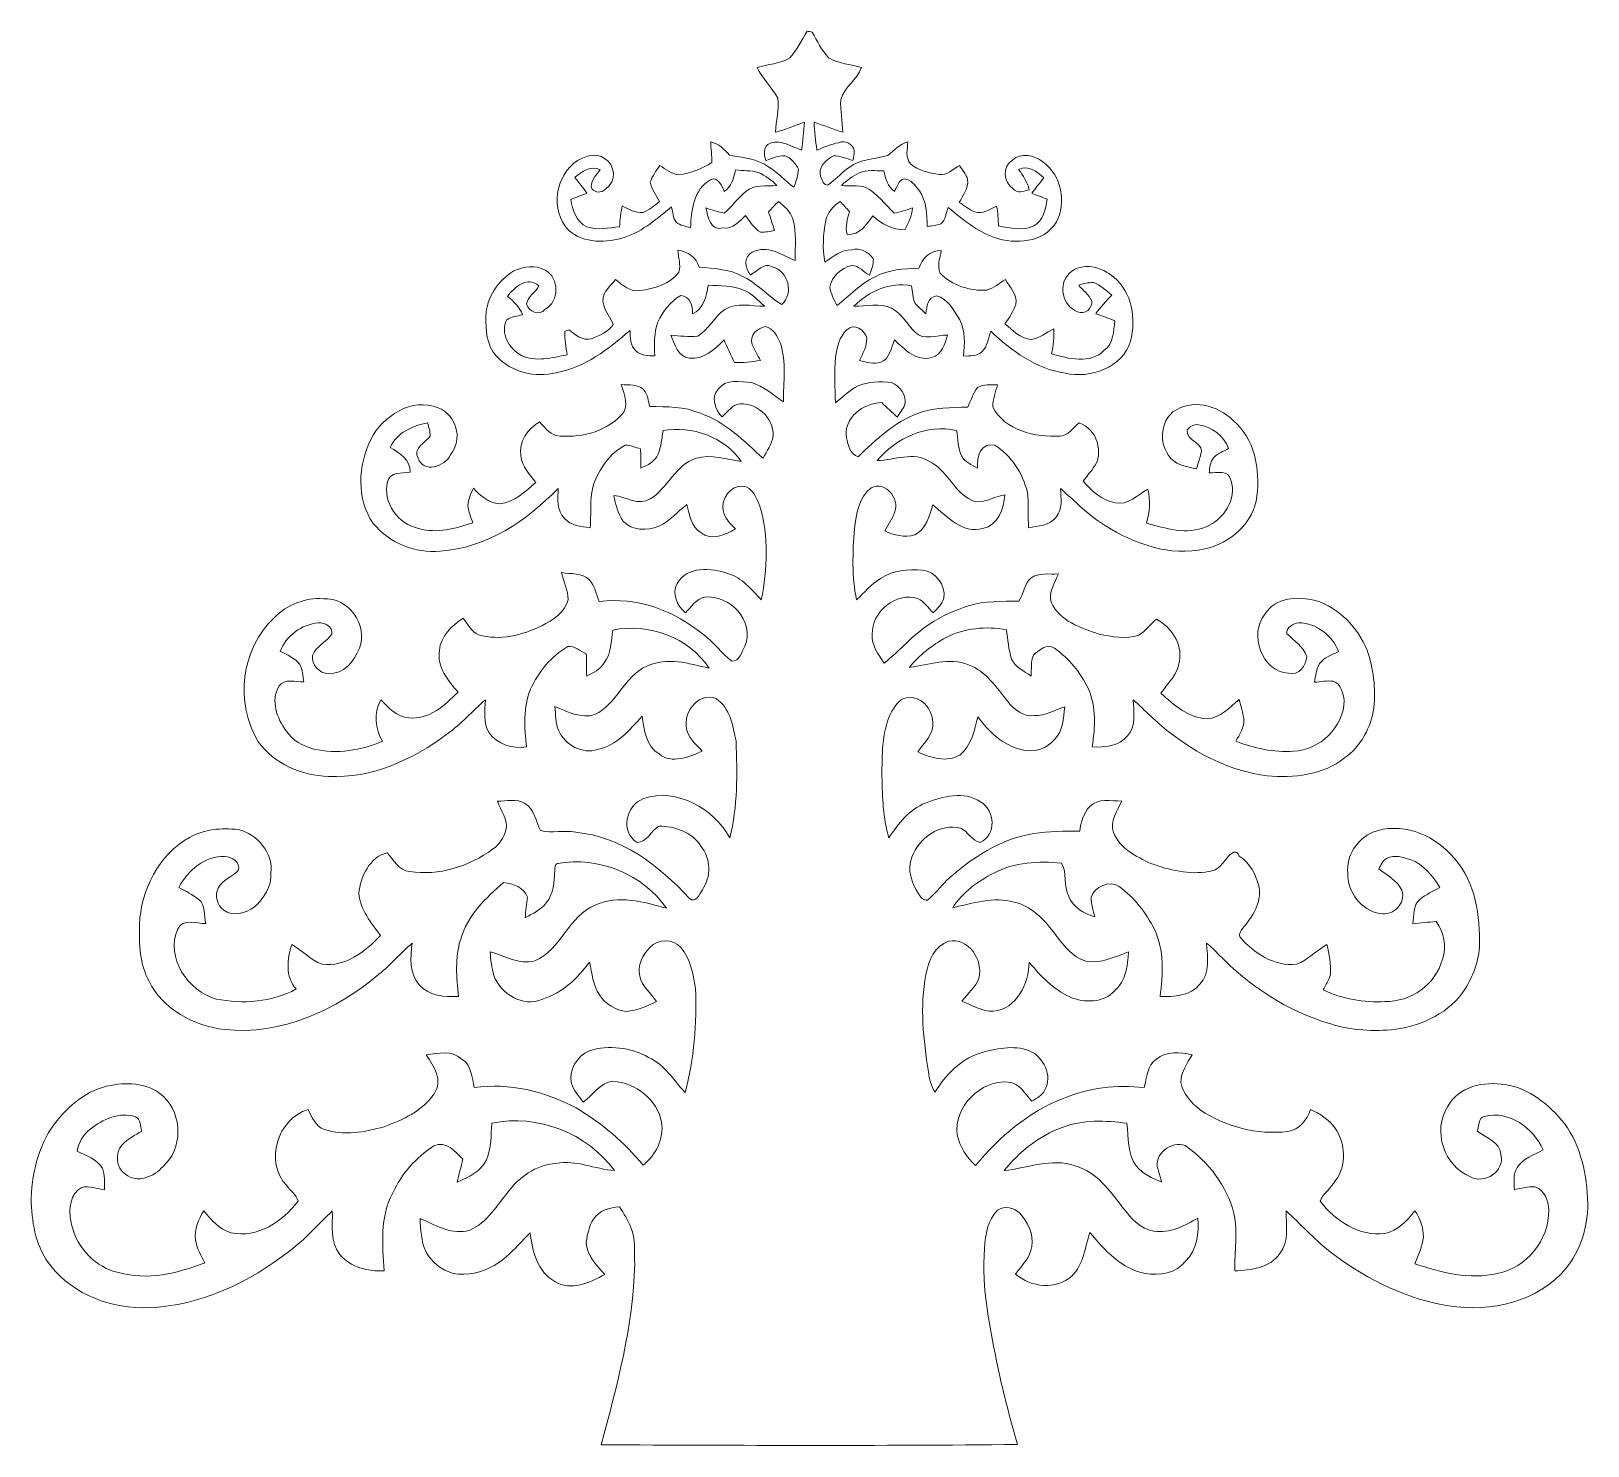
# Model space of a CAD drawing. Header units: centimetres. Extents: x -16.2 to 16.2, y -14.7 to 14.7.
import ezdxf

# ---------------------------------------------------------------- set-up
doc = ezdxf.new("R2010")
doc.units = ezdxf.units.CM
doc.header["$MEASUREMENT"] = 0
doc.layers.add('Layer 1', color=7, linetype='Continuous')

msp = doc.modelspace()

# ---------------------------------------------------------------- linework, layer by layer
at = {"layer": 'Layer 1', "color": 251, "lineweight": 9}
msp.add_open_spline([(-0.40852, 14.17961), (-0.25682, 14.34153), (-0.1591, 14.54544), (-0.04516, 14.73453), (-0.04516, 14.73453), (-0.02011, 14.72994), (0.02999, 14.72042), (0.05503, 14.71583), (0.05503, 14.71583), (0.16016, 14.53203), (0.24871, 14.33095), (0.39934, 14.17926), (0.39934, 14.17926), (0.60713, 14.05649), (0.8569, 14.04203), (1.08479, 13.97535), (1.08479, 13.97535), (0.99201, 13.71853), (0.72073, 13.56966), (0.65087, 13.30437), (0.65087, 13.30437), (0.64029, 13.07965), (0.68227, 12.85493), (0.69568, 12.63091), (0.69568, 12.63091), (0.49107, 12.68701), (0.29633, 12.77097), (0.0956, 12.83835), (0.0956, 12.83835), (0.10301, 12.64291), (0.12665, 12.44923), (0.15275, 12.25591), (0.15275, 12.25591), (0.30409, 12.31165), (0.45085, 12.3815), (0.61101, 12.41008), (0.61101, 12.41008), (0.74154, 12.46793), (0.90276, 12.38009), (0.93239, 12.24603), (0.93239, 12.24603), (0.9398, 12.17548), (0.91828, 12.10563), (0.90311, 12.03719), (0.90311, 12.03719), (0.77153, 12.07776), (0.63853, 12.14091), (0.49989, 12.13703), (0.49989, 12.13703), (0.34396, 12.05377), (0.15734, 11.88514), (0.23813, 11.68547), (0.23813, 11.68547), (0.26987, 11.62515), (0.29281, 11.52108), (0.37641, 11.52284), (0.37641, 11.52284), (0.5655, 11.64808), (0.70273, 11.84175), (0.90699, 11.94653), (0.90699, 11.94653), (1.12818, 12.07599), (1.39524, 12.07106), (1.63548, 12.14408), (1.63548, 12.14408), (1.76459, 12.24956), (1.88101, 12.37903), (2.04611, 12.42948), (2.04611, 12.42948), (2.04752, 12.27637), (1.98437, 12.09363), (2.10679, 11.9691), (2.10679, 11.9691), (2.2666, 11.82482), (2.49484, 11.78178), (2.70051, 11.7458), (2.70051, 11.7458), (2.86526, 11.72392), (2.99226, 11.86292), (3.12596, 11.93312), (3.12596, 11.93312), (3.18488, 11.83893), (3.26778, 11.75356), (3.2953, 11.64243), (3.2953, 11.64243), (3.31858, 11.45969), (3.19617, 11.31611), (3.12032, 11.16442), (3.12032, 11.16442), (3.22474, 11.09951), (3.32317, 11.0226), (3.43606, 10.97039), (3.43606, 10.97039), (3.60715, 10.90477), (3.75003, 11.02789), (3.89749, 11.08786), (3.89749, 11.08786), (3.92642, 10.9524), (3.93382, 10.81446), (3.93876, 10.67617), (3.93876, 10.67617), (4.18077, 10.63631), (4.44324, 10.56611), (4.67678, 10.67899), (4.67678, 10.67899), (4.87821, 10.78201), (4.9209, 11.03213), (4.95335, 11.23321), (4.95335, 11.23321), (4.84646, 11.27554), (4.73816, 11.3147), (4.63162, 11.35527), (4.63162, 11.35527), (4.71135, 11.46393), (4.79566, 11.56941), (4.88033, 11.67453), (4.88033, 11.67453), (4.74027, 11.81141), (4.55895, 11.94653), (4.35822, 11.85233), (4.35822, 11.85233), (4.45417, 11.72428), (4.53707, 11.58775), (4.57906, 11.43076), (4.57906, 11.43076), (4.46687, 11.39972), (4.32788, 11.34292), (4.23686, 11.45264), (4.23686, 11.45264), (4.04354, 11.57964), (4.01073, 11.92783), (4.2291, 12.0453), (4.2291, 12.0453), (4.40372, 12.21605), (4.69265, 12.14761), (4.86339, 12.00861), (4.86339, 12.00861), (5.25463, 11.73662), (5.35764, 11.15595), (5.13962, 10.74602), (5.13962, 10.74602), (4.8708, 10.32763), (4.28731, 10.28177), (3.85339, 10.43417), (3.85339, 10.43417), (3.48721, 10.56434), (3.18523, 10.81446), (2.89172, 11.0607), (2.89172, 11.0607), (2.83774, 10.95416), (2.84233, 10.79647), (2.73614, 10.71815), (2.73614, 10.71815), (2.64548, 10.68146), (2.54529, 10.68005), (2.45075, 10.66418), (2.45075, 10.66418), (2.45216, 10.92029), (2.44087, 11.19052), (2.28917, 11.40925), (2.28917, 11.40925), (2.20733, 11.51049), (2.11772, 11.64737), (1.97379, 11.65478), (1.97379, 11.65478), (1.85067, 11.63679), (1.82316, 11.47204), (1.76812, 11.39372), (1.76812, 11.39372), (1.62948, 11.49673), (1.58115, 11.6636), (1.55081, 11.82658), (1.55081, 11.82658), (1.37936, 11.81353), (1.1938, 11.85974), (1.03293, 11.78248), (1.03293, 11.78248), (0.89958, 11.71263), (0.77576, 11.62515), (0.66887, 11.51931), (0.66887, 11.51931), (0.83079, 11.49779), (1.00506, 11.53519), (1.16311, 11.48192), (1.16311, 11.48192), (1.41499, 11.36303), (1.56598, 11.12208), (1.76565, 10.93829), (1.76565, 10.93829), (1.89406, 10.97145), (2.02212, 11.01025), (2.14842, 11.05082), (2.14842, 11.05082), (2.13607, 10.88713), (2.05952, 10.74003), (1.98614, 10.59644), (1.98614, 10.59644), (1.72226, 10.59221), (1.50389, 10.71427), (1.3208, 10.88925), (1.3208, 10.88925), (1.18639, 10.70439), (1.05269, 10.48214), (0.78423, 10.49978), (0.78423, 10.49978), (0.73801, 10.66065), (0.79199, 10.82328), (0.8315, 10.97886), (0.8315, 10.97886), (0.768, 11.04624), (0.7045, 11.11432), (0.64206, 11.18241), (0.64206, 11.18241), (0.49601, 11.09386), (0.37465, 10.95875), (0.33972, 10.78694), (0.33972, 10.78694), (0.28751, 10.50296), (0.26141, 10.20521), (0.32173, 9.92052), (0.32173, 9.92052), (0.49001, 10.03659), (0.66075, 10.17911), (0.87877, 10.17488), (0.87877, 10.17488), (1.06327, 10.23661), (1.22837, 10.12866), (1.33033, 9.98649), (1.33033, 9.98649), (1.33385, 9.8669), (1.29258, 9.75542), (1.24742, 9.64783), (1.24742, 9.64783), (1.12642, 9.71415), (1.02764, 9.84785), (0.88194, 9.85244), (0.88194, 9.85244), (0.66569, 9.79846), (0.45473, 9.62701), (0.42086, 9.39806), (0.42086, 9.39806), (0.44238, 9.26294), (0.51435, 9.14194), (0.56691, 9.01671), (0.56691, 9.01671), (0.83467, 9.21426), (1.05833, 9.47567), (1.36596, 9.61608), (1.36596, 9.61608), (1.64394, 9.77059), (1.96744, 9.77835), (2.27718, 9.79881), (2.27718, 9.79881), (2.35373, 9.99743), (2.50719, 10.17064), (2.74391, 10.16076), (2.74391, 10.16076), (2.72133, 10.00801), (2.65042, 9.84256), (2.7245, 9.69369), (2.7245, 9.69369), (2.96933, 9.42875), (3.34363, 9.3208), (3.69429, 9.33562), (3.69429, 9.33562), (3.83752, 9.38254), (3.95464, 9.48414), (4.08481, 9.55787), (4.08481, 9.55787), (4.17759, 9.39806), (4.33423, 9.25236), (4.29895, 9.04775), (4.29895, 9.04775), (4.25415, 8.89711), (4.16348, 8.76518), (4.07282, 8.63853), (4.07282, 8.63853), (4.23263, 8.50377), (4.39314, 8.32138), (4.61716, 8.31221), (4.61716, 8.31221), (4.79319, 8.33196), (4.9343, 8.45438), (5.08917, 8.52987), (5.08917, 8.52987), (5.10258, 8.35489), (5.07929, 8.18098), (5.04225, 8.01023), (5.04225, 8.01023), (5.38903, 7.91075), (5.85258, 7.78763), (6.14292, 8.08431), (6.14292, 8.08431), (6.33554, 8.22895), (6.33765, 8.48295), (6.35988, 8.69991), (6.35988, 8.69991), (6.23111, 8.75389), (6.09847, 8.79798), (5.96688, 8.8449), (5.96688, 8.8449), (6.05861, 8.9906), (6.18137, 9.11125), (6.30061, 9.23402), (6.30061, 9.23402), (6.17996, 9.33174), (6.06354, 9.43969), (5.9182, 9.49966), (5.9182, 9.49966), (5.81096, 9.49507), (5.71041, 9.47249), (5.60881, 9.44357), (5.60881, 9.44357), (5.69419, 9.32856), (5.82718, 9.24672), (5.88257, 9.1109), (5.88257, 9.1109), (5.90197, 8.96802), (5.73158, 8.80821), (5.58624, 8.889), (5.58624, 8.889), (5.26803, 8.99907), (5.16996, 9.46438), (5.41867, 9.69122), (5.41867, 9.69122), (5.67972, 9.93569), (6.09847, 9.8221), (6.34083, 9.60584), (6.34083, 9.60584), (6.72394, 9.29081), (6.8072, 8.73625), (6.69184, 8.27587), (6.69184, 8.27587), (6.51792, 7.72378), (5.85541, 7.48777), (5.32694, 7.6063), (5.32694, 7.6063), (4.72158, 7.69838), (4.21005, 8.07197), (3.77507, 8.48225), (3.77507, 8.48225), (3.72533, 8.34008), (3.71122, 8.16581), (3.59622, 8.05574), (3.59622, 8.05574), (3.49074, 7.96331), (3.34327, 7.96296), (3.21098, 7.96578), (3.21098, 7.96578), (3.23356, 8.21978), (3.25473, 8.48754), (3.12914, 8.72178), (3.12914, 8.72178), (3.01343, 8.91405), (2.88184, 9.16311), (2.64407, 9.21849), (2.64407, 9.21849), (2.46451, 9.19451), (2.44263, 8.9906), (2.42711, 8.84702), (2.42711, 8.84702), (2.34915, 8.91546), (2.26801, 8.98178), (2.20204, 9.06151), (2.20204, 9.06151), (2.14665, 9.1751), (2.14947, 9.30704), (2.12337, 9.4291), (2.12337, 9.4291), (1.67146, 9.50389), (1.23543, 9.32151), (0.92322, 9.00189), (0.92322, 9.00189), (1.18322, 8.99589), (1.46509, 9.07527), (1.71203, 8.96167), (1.71203, 8.96167), (1.92088, 8.84526), (2.03482, 8.62618), (2.20204, 8.46426), (2.20204, 8.46426), (2.37419, 8.2734), (2.65677, 8.40711), (2.87338, 8.40181), (2.87338, 8.40181), (2.82434, 8.22013), (2.75378, 7.98906), (2.54917, 7.93615), (2.54917, 7.93615), (2.22779, 7.83808), (1.98191, 8.1083), (1.76883, 8.30198), (1.76883, 8.30198), (1.7085, 8.13723), (1.67287, 7.91181), (1.48943, 7.83384), (1.48943, 7.83384), (1.3395, 7.79504), (1.18604, 7.83173), (1.04034, 7.86912), (1.04034, 7.86912), (1.10984, 8.01764), (1.1998, 8.16545), (1.19133, 8.3369), (1.19133, 8.3369), (1.16029, 8.50694), (0.91969, 8.66887), (0.7807, 8.50871), (0.7807, 8.50871), (0.61524, 8.36689), (0.5715, 8.14217), (0.54398, 7.93826), (0.54398, 7.93826), (0.51118, 7.62394), (0.52634, 7.3075), (0.54328, 6.99247), (0.54328, 6.99247), (0.6985, 7.10465), (0.82691, 7.25564), (1.00295, 7.33643), (1.00295, 7.33643), (1.22167, 7.44155), (1.47532, 7.43309), (1.71132, 7.41192), (1.71132, 7.41192), (1.88031, 7.33254), (2.03729, 7.14875), (1.98508, 6.94802), (1.98508, 6.94802), (1.94522, 6.85594), (1.88172, 6.77621), (1.83127, 6.69049), (1.83127, 6.69049), (1.72014, 6.78962), (1.61255, 6.89439), (1.50495, 6.99635), (1.50495, 6.99635), (1.12148, 6.98118), (0.70591, 6.68555), (0.7687, 6.25869), (0.7687, 6.25869), (0.8001, 6.11335), (0.84772, 5.91332), (1.01141, 5.86675), (1.01141, 5.86675), (1.38853, 6.2213), (1.77553, 6.59806), (2.27295, 6.77551), (2.27295, 6.77551), (2.59891, 6.89933), (2.95522, 6.88628), (3.29847, 6.90216), (3.29847, 6.90216), (3.35915, 7.04009), (3.41066, 7.18367), (3.49814, 7.30785), (3.49814, 7.30785), (3.6255, 7.38158), (3.77754, 7.36041), (3.91901, 7.36782), (3.91901, 7.36782), (3.87773, 7.21542), (3.81706, 7.06479), (3.81917, 6.90463), (3.81917, 6.90463), (4.07353, 6.40686), (4.7057, 6.27104), (5.21652, 6.29467), (5.21652, 6.29467), (5.39644, 6.30349), (5.49275, 6.4693), (5.61763, 6.57301), (5.61763, 6.57301), (5.98099, 6.46154), (6.15703, 5.93308), (5.91114, 5.63216), (5.91114, 5.63216), (5.84764, 5.53691), (5.77356, 5.44906), (5.70265, 5.35981), (5.70265, 5.35981), (5.87763, 5.15485), (6.09247, 4.9513), (6.36976, 4.9079), (6.36976, 4.9079), (6.64069, 4.84052), (6.83119, 5.07724), (7.04815, 5.19048), (7.04815, 5.19048), (7.11165, 4.95765), (7.08872, 4.71423), (7.02028, 4.48457), (7.02028, 4.48457), (7.41715, 4.37168), (7.86447, 4.23374), (8.26594, 4.40661), (8.26594, 4.40661), (8.62542, 4.55936), (8.92104, 4.98199), (8.78064, 5.3778), (8.78064, 5.3778), (8.73513, 5.60111), (8.48924, 5.52844), (8.32979, 5.52915), (8.32979, 5.52915), (8.33755, 5.6378), (8.34707, 5.75528), (8.4201, 5.84241), (8.4201, 5.84241), (8.50265, 5.93766), (8.62577, 5.97999), (8.73372, 6.0382), (8.73372, 6.0382), (8.63353, 6.30067), (8.38094, 6.4947), (8.10366, 6.53245), (8.10366, 6.53245), (8.01229, 6.54797), (7.92162, 6.49717), (7.86871, 6.4252), (7.86871, 6.4252), (7.82285, 6.18531), (8.27793, 6.15603), (8.14776, 5.88968), (8.14776, 5.88968), (8.12624, 5.82054), (8.0832, 5.6819), (8.06203, 5.61275), (8.06203, 5.61275), (7.92162, 5.64274), (7.78051, 5.66779), (7.65246, 5.7334), (7.65246, 5.7334), (7.29192, 5.95848), (7.24817, 6.51657), (7.56991, 6.79879), (7.56991, 6.79879), (7.9562, 7.08172), (8.50724, 6.9459), (8.82509, 6.6224), (8.82509, 6.6224), (9.27841, 6.24775), (9.38989, 5.60182), (9.32286, 5.04549), (9.32286, 5.04549), (9.25936, 4.48916), (8.76688, 4.05947), (8.23666, 3.94553), (8.23666, 3.94553), (7.51452, 3.77796), (6.77898, 4.05136), (6.16867, 4.42389), (6.16867, 4.42389), (5.81801, 4.63697), (5.53614, 4.93754), (5.22958, 5.2053), (5.22958, 5.2053), (5.23628, 5.00527), (5.28602, 4.77385), (5.13644, 4.61016), (5.13644, 4.61016), (5.00239, 4.42636), (4.76497, 4.42425), (4.56212, 4.3872), (4.56212, 4.3872), (4.5533, 4.63415), (4.56953, 4.8825), (4.53919, 5.12804), (4.53919, 5.12804), (4.44288, 5.52244), (4.20899, 5.88863), (3.86151, 6.10594), (3.86151, 6.10594), (3.56517, 6.18143), (3.48827, 5.85441), (3.4985, 5.63145), (3.4985, 5.63145), (3.37679, 5.69001), (3.24908, 5.75528), (3.17147, 5.86993), (3.17147, 5.86993), (3.09033, 6.03926), (3.10056, 6.23505), (3.06493, 6.41603), (3.06493, 6.41603), (2.43981, 6.54656), (1.80622, 6.26328), (1.40899, 5.78526), (1.40899, 5.78526), (1.76989, 5.79937), (2.16958, 5.97753), (2.50331, 5.76903), (2.50331, 5.76903), (2.84939, 5.59617), (2.98803, 5.18871), (3.3147, 4.99292), (3.3147, 4.99292), (3.54894, 4.82641), (3.82164, 5.03667), (4.07106, 5.07124), (4.07106, 5.07124), (4.04812, 4.79008), (3.93171, 4.4306), (3.61456, 4.36992), (3.61456, 4.36992), (3.175, 4.25632), (2.87055, 4.6211), (2.56752, 4.86557), (2.56752, 4.86557), (2.4959, 4.63415), (2.43417, 4.35263), (2.19146, 4.24009), (2.19146, 4.24009), (1.98085, 4.17377), (1.76036, 4.23163), (1.56774, 4.32194), (1.56774, 4.32194), (1.64006, 4.45353), (1.72226, 4.58017), (1.78118, 4.71917), (1.78118, 4.71917), (1.87819, 4.99292), (1.57551, 5.37322), (1.28729, 5.21553), (1.28729, 5.21553), (1.02164, 5.02044), (0.97614, 4.66837), (0.93521, 4.36604), (0.93521, 4.36604), (0.89994, 3.87356), (0.87806, 3.37015), (0.98072, 2.88366), (0.98072, 2.88366), (1.14406, 3.03465), (1.28552, 3.21316), (1.47743, 3.33063), (1.47743, 3.33063), (1.73461, 3.49714), (2.05634, 3.52819), (2.35514, 3.50173), (2.35514, 3.50173), (2.62925, 3.47598), (2.84409, 3.19411), (2.80106, 2.92176), (2.80106, 2.92176), (2.76613, 2.79547), (2.66453, 2.70551), (2.57528, 2.61591), (2.57528, 2.61591), (2.46944, 2.71433), (2.39148, 2.85156), (2.25848, 2.9133), (2.25848, 2.9133), (1.80587, 3.05547), (1.29152, 2.63355), (1.30598, 2.16682), (1.30598, 2.16682), (1.28905, 1.9354), (1.43228, 1.74666), (1.55575, 1.5678), (1.55575, 1.5678), (1.88666, 1.81933), (2.14595, 2.15624), (2.50084, 2.37743), (2.50084, 2.37743), (2.74814, 2.55029), (3.02895, 2.66706), (3.31364, 2.76266), (3.31364, 2.76266), (3.65337, 2.86673), (4.01073, 2.84627), (4.36104, 2.86003), (4.36104, 2.86003), (4.46864, 3.00255), (4.46934, 3.21457), (4.61504, 3.33381), (4.61504, 3.33381), (4.77273, 3.46645), (4.99816, 3.40542), (5.18513, 3.428), (5.18513, 3.428), (5.11492, 3.23785), (4.97417, 3.04947), (5.03837, 2.83639), (5.03837, 2.83639), (5.20841, 2.43916), (5.65679, 2.29982), (6.03003, 2.17176), (6.03003, 2.17176), (6.30132, 2.11673), (6.59095, 2.06099), (6.86294, 2.14565), (6.86294, 2.14565), (7.00405, 2.23385), (7.09965, 2.37743), (7.22842, 2.4815), (7.22842, 2.4815), (7.53674, 2.31887), (7.77134, 1.97597), (7.70925, 1.61613), (7.70925, 1.61613), (7.68491, 1.34344), (7.46725, 1.15294), (7.32261, 0.93774), (7.32261, 0.93774), (7.59389, 0.68868), (7.89658, 0.42621), (8.28393, 0.40469), (8.28393, 0.40469), (8.56474, 0.42128), (8.75171, 0.63788), (8.94997, 0.80757), (8.94997, 0.80757), (8.99019, 0.67281), (9.03111, 0.53734), (9.05087, 0.39729), (9.05087, 0.39729), (9.06251, 0.2276), (8.96126, 0.08084), (8.88083, -0.05991), (8.88083, -0.05991), (9.265, -0.20702), (9.67176, -0.30051), (10.08627, -0.26946), (10.08627, -0.26946), (10.63625, -0.24336), (11.13261, 0.22831), (11.14213, 0.78746), (11.14213, 0.78746), (11.11497, 0.93633), (11.07652, 1.13671), (10.90895, 1.18716), (10.90895, 1.18716), (10.78054, 1.21044), (10.65142, 1.17058), (10.52301, 1.1674), (10.52301, 1.1674), (10.54664, 1.29934), (10.55864, 1.43869), (10.62637, 1.55757), (10.62637, 1.55757), (10.72903, 1.68422), (10.88178, 1.74384), (11.02607, 1.80699), (11.02607, 1.80699), (10.88919, 2.14107), (10.56499, 2.40389), (10.19457, 2.40741), (10.19457, 2.40741), (10.08027, 2.3933), (9.92893, 2.31287), (9.94763, 2.17811), (9.94763, 2.17811), (10.0965, 2.03276), (10.2937, 1.91458), (10.36249, 1.70468), (10.36249, 1.70468), (10.34979, 1.517), (10.1981, 1.29934), (9.97973, 1.35578), (9.97973, 1.35578), (9.42128, 1.39036), (9.15106, 2.16788), (9.48972, 2.58768), (9.48972, 2.58768), (9.70386, 2.94575), (10.17905, 2.95775), (10.541, 2.87202), (10.541, 2.87202), (11.03595, 2.71786), (11.42506, 2.30899), (11.6205, 1.83662), (11.6205, 1.83662), (11.74926, 1.45209), (11.80324, 1.04075), (11.75879, 0.63682), (11.75879, 0.63682), (11.70023, 0.2276), (11.49068, -0.17351), (11.14566, -0.41093), (11.14566, -0.41093), (10.70046, -0.77041), (10.08521, -0.83497), (9.53488, -0.78029), (9.53488, -0.78029), (8.77993, -0.6868), (8.08002, -0.33049), (7.48665, 0.13341), (7.48665, 0.13341), (7.22454, 0.33837), (6.99347, 0.57791), (6.74723, 0.80016), (6.74723, 0.80016), (6.74582, 0.54969), (6.81955, 0.25265), (6.62622, 0.05227), (6.62622, 0.05227), (6.44913, -0.16434), (6.15068, -0.19609), (5.88927, -0.17986), (5.88927, -0.17986), (5.95489, 0.22196), (5.97994, 0.6534), (5.81025, 1.03335), (5.81025, 1.03335), (5.64868, 1.36672), (5.40526, 1.66376), (5.10258, 1.87719), (5.10258, 1.87719), (4.95088, 1.98655), (4.7752, 1.82639), (4.66584, 1.7329), (4.66584, 1.7329), (4.60692, 1.59603), (4.62844, 1.44116), (4.61892, 1.29652), (4.61892, 1.29652), (4.47252, 1.40094), (4.28766, 1.47926), (4.20934, 1.65), (4.20934, 1.65), (4.14831, 1.84932), (4.13103, 2.05746), (4.10281, 2.26278), (4.10281, 2.26278), (3.67947, 2.34145), (3.23215, 2.29276), (2.8448, 2.10191), (2.8448, 2.10191), (2.55834, 1.93822), (2.28741, 1.73502), (2.08068, 1.47608), (2.08068, 1.47608), (2.48603, 1.529), (2.91077, 1.68775), (3.31258, 1.53288), (3.31258, 1.53288), (3.67524, 1.39388), (3.90384, 1.05874), (4.13103, 0.76312), (4.13103, 0.76312), (4.26685, 0.60013), (4.45946, 0.4375), (4.68701, 0.47384), (4.68701, 0.47384), (4.9149, 0.45973), (5.10646, 0.59273), (5.31707, 0.65446), (5.31707, 0.65446), (5.29096, 0.42339), (5.28496, 0.1574), (5.11175, -0.02111), (5.11175, -0.02111), (4.94453, -0.22254), (4.65631, -0.31039), (4.40443, -0.23348), (4.40443, -0.23348), (4.02802, -0.13823), (3.72957, 0.14117), (3.50802, 0.44915), (3.50802, 0.44915), (3.43994, 0.16763), (3.37361, -0.14846), (3.13937, -0.34319), (3.13937, -0.34319), (2.86456, -0.51535), (2.5273, -0.40705), (2.25743, -0.28534), (2.25743, -0.28534), (2.38584, -0.0966), (2.59045, 0.08296), (2.56857, 0.33343), (2.56857, 0.33343), (2.56364, 0.60966), (2.32057, 0.90564), (2.02071, 0.84461), (2.02071, 0.84461), (1.85244, 0.81639), (1.76318, 0.646), (1.68875, 0.50982), (1.68875, 0.50982), (1.50354, 0.10236), (1.51165, -0.35907), (1.50918, -0.79687), (1.50918, -0.79687), (1.5173, -1.22443), (1.5307, -1.66082), (1.65276, -2.07427), (1.65276, -2.07427), (1.85067, -1.78217), (2.07927, -1.48372), (2.41829, -1.34896), (2.41829, -1.34896), (2.77424, -1.21244), (3.21627, -1.0865), (3.55988, -1.32497), (3.55988, -1.32497), (3.87315, -1.48972), (3.89855, -2.02453), (3.55565, -2.16988), (3.55565, -2.16988), (3.38384, -2.14659), (3.30694, -1.94198), (3.15207, -1.87284), (3.15207, -1.87284), (2.7178, -1.76242), (2.28141, -2.08168), (2.13325, -2.47715), (2.13325, -2.47715), (2.02212, -2.73679), (2.13042, -3.02219), (2.27401, -3.24373), (2.27401, -3.24373), (2.31704, -3.30512), (2.36996, -3.3859), (2.45745, -3.37003), (2.45745, -3.37003), (2.60985, -3.25149), (2.72168, -3.08886), (2.86456, -2.95975), (2.86456, -2.95975), (3.37114, -2.49196), (3.9818, -2.09721), (4.67395, -1.98679), (4.67395, -1.98679), (4.98934, -1.92822), (5.31107, -1.94128), (5.63033, -1.93387), (5.63033, -1.93387), (5.66032, -1.75078), (5.70618, -1.55569), (5.83988, -1.41952), (5.83988, -1.41952), (6.01945, -1.24419), (6.2798, -1.30663), (6.50557, -1.31016), (6.50557, -1.31016), (6.41138, -1.51406), (6.25757, -1.72996), (6.33589, -1.96668), (6.33589, -1.96668), (6.46501, -2.29935), (6.80826, -2.46233), (7.11024, -2.60732), (7.11024, -2.60732), (7.49441, -2.74737), (7.91457, -2.85074), (8.32344, -2.77524), (8.32344, -2.77524), (8.51429, -2.76431), (8.61519, -2.59427), (8.72596, -2.46692), (8.72596, -2.46692), (8.77464, -2.3953), (8.89494, -2.29935), (8.95632, -2.45351), (8.95632, -2.45351), (9.17963, -2.60062), (9.30734, -2.8458), (9.36907, -3.09945), (9.36907, -3.09945), (9.42375, -3.43212), (9.22267, -3.72492), (9.02123, -3.96657), (9.02123, -3.96657), (8.98701, -4.0142), (8.93798, -4.0717), (8.96726, -4.13414), (8.96726, -4.13414), (9.25407, -4.4781), (9.68093, -4.76032), (10.14942, -4.70882), (10.14942, -4.70882), (10.38789, -4.6171), (10.56252, -4.42095), (10.78089, -4.29466), (10.78089, -4.29466), (10.83381, -4.49892), (10.86626, -4.70952), (10.85427, -4.92119), (10.85427, -4.92119), (10.82887, -5.03831), (10.75655, -5.1378), (10.70539, -5.24434), (10.70539, -5.24434), (11.10192, -5.43766), (11.55206, -5.50892), (11.99056, -5.48599), (11.99056, -5.48599), (12.52255, -5.49551), (13.05313, -5.13039), (13.18683, -4.60581), (13.18683, -4.60581), (13.2775, -4.33911), (13.22634, -4.0396), (13.05454, -3.81947), (13.05454, -3.81947), (12.89191, -3.83005), (12.7314, -3.84698), (12.57018, -3.86568), (12.57018, -3.86568), (12.59205, -3.69635), (12.57653, -3.48539), (12.71517, -3.35733), (12.71517, -3.35733), (12.84323, -3.25537), (12.99422, -3.18694), (13.13639, -3.10686), (13.13639, -3.10686), (12.97834, -2.86979), (12.79878, -2.62425), (12.51867, -2.52689), (12.51867, -2.52689), (12.36662, -2.47891), (12.18847, -2.42282), (12.03607, -2.50114), (12.03607, -2.50114), (11.94611, -2.54347), (11.90978, -2.6426), (11.86109, -2.72233), (11.86109, -2.72233), (12.03713, -2.8525), (12.23821, -2.96257), (12.3444, -3.16542), (12.3444, -3.16542), (12.43401, -3.44376), (12.15884, -3.70834), (11.88544, -3.65225), (11.88544, -3.65225), (11.49703, -3.59192), (11.19999, -3.19434), (11.21763, -2.80594), (11.21763, -2.80594), (11.17141, -2.44646), (11.42224, -2.10073), (11.73797, -1.95327), (11.73797, -1.95327), (12.31336, -1.75148), (12.96741, -1.97656), (13.36075, -2.42458), (13.36075, -2.42458), (13.83771, -2.88672), (13.96153, -3.58064), (13.96153, -4.21881), (13.96153, -4.21881), (13.97741, -4.57476), (13.843, -4.91943), (13.66485, -5.2214), (13.66485, -5.2214), (13.34805, -5.71565), (12.77444, -5.98552), (12.20752, -6.06313), (12.20752, -6.06313), (11.75702, -6.11534), (11.29347, -6.08889), (10.86026, -5.94989), (10.86026, -5.94989), (9.95927, -5.69624), (9.15564, -5.15896), (8.50971, -4.48869), (8.50971, -4.48869), (8.43456, -4.41037), (8.35589, -4.33523), (8.27087, -4.26785), (8.27087, -4.26785), (8.30016, -4.55748), (8.34566, -4.88874), (8.13576, -5.12686), (8.13576, -5.12686), (7.93397, -5.36922), (7.59601, -5.39039), (7.30567, -5.38051), (7.30567, -5.38051), (7.36706, -4.91202), (7.39528, -4.41601), (7.18714, -3.97786), (7.18714, -3.97786), (7.01005, -3.63355), (6.76804, -3.31499), (6.45195, -3.08745), (6.45195, -3.08745), (6.24734, -2.94634), (5.9436, -3.09451), (5.86775, -3.31252), (5.86775, -3.31252), (5.86987, -3.45258), (5.90867, -3.58734), (5.94536, -3.72069), (5.94536, -3.72069), (5.71817, -3.65578), (5.49099, -3.52631), (5.40173, -3.29383), (5.40173, -3.29383), (5.28108, -3.08075), (5.38092, -2.80417), (5.24792, -2.60027), (5.24792, -2.60027), (4.77238, -2.55758), (4.27073, -2.58122), (3.84104, -2.80876), (3.84104, -2.80876), (3.51014, -2.98197), (3.18664, -3.20951), (2.98415, -3.52984), (2.98415, -3.52984), (3.40148, -3.43917), (3.83575, -3.29453), (4.26332, -3.41236), (4.26332, -3.41236), (4.61045, -3.49174), (4.87574, -3.75879), (5.08141, -4.03572), (5.08141, -4.03572), (5.27226, -4.27561), (5.46347, -4.56312), (5.77709, -4.64885), (5.77709, -4.64885), (6.08365, -4.70106), (6.36764, -4.54901), (6.64669, -4.45023), (6.64669, -4.45023), (6.63011, -4.73528), (6.59836, -5.06477), (6.36199, -5.25845), (6.36199, -5.25845), (6.12634, -5.51633), (5.72664, -5.52127), (5.4229, -5.38933), (5.4229, -5.38933), (5.07824, -5.23199), (4.8133, -4.95329), (4.57659, -4.66543), (4.57659, -4.66543), (4.56847, -5.10675), (4.32012, -5.64509), (3.82976, -5.68919), (3.82976, -5.68919), (3.59692, -5.69201), (3.3849, -5.56642), (3.17676, -5.47893), (3.17676, -5.47893), (3.29353, -5.31912), (3.46357, -5.19107), (3.52813, -4.9981), (3.52813, -4.9981), (3.63149, -4.63015), (3.31117, -4.14579), (2.89913, -4.22975), (2.89913, -4.22975), (2.60279, -4.32076), (2.48144, -4.64532), (2.42711, -4.92119), (2.42711, -4.92119), (2.2927, -5.59253), (2.37384, -6.28256), (2.47791, -6.95213), (2.47791, -6.95213), (2.49308, -7.10065), (2.53965, -7.24459), (2.61197, -7.37476), (2.61197, -7.37476), (2.83528, -7.02692), (3.13267, -6.69954), (3.53624, -6.56584), (3.53624, -6.56584), (3.86927, -6.46777), (4.24427, -6.38345), (4.58294, -6.51151), (4.58294, -6.51151), (4.87186, -6.63922), (5.07436, -7.03221), (4.90396, -7.32608), (4.90396, -7.32608), (4.85387, -7.4439), (4.73498, -7.50141), (4.63162, -7.56244), (4.63162, -7.56244), (4.49051, -7.40686), (4.37374, -7.18497), (4.14302, -7.16274), (4.14302, -7.16274), (3.56694, -7.11617), (3.00002, -7.67744), (3.07869, -8.26305), (3.07869, -8.26305), (3.13161, -8.50753), (3.26884, -8.73684), (3.45934, -8.89947), (3.45934, -8.89947), (3.95676, -8.30962), (4.56106, -7.78328), (5.28884, -7.50282), (5.28884, -7.50282), (5.81766, -7.2848), (6.40292, -7.21636), (6.97018, -7.27669), (6.97018, -7.27669), (7.03474, -7.07737), (7.03051, -6.81137), (7.22877, -6.68896), (7.22877, -6.68896), (7.43021, -6.50058), (7.72266, -6.55208), (7.97066, -6.59406), (7.97066, -6.59406), (7.87329, -6.7761), (7.73712, -6.95425), (7.73677, -7.17015), (7.73677, -7.17015), (7.78122, -7.40827), (7.95902, -7.60089), (8.14387, -7.74694), (8.14387, -7.74694), (8.67586, -8.09937), (9.33238, -8.26976), (9.96809, -8.19285), (9.96809, -8.19285), (10.20516, -8.15405), (10.37343, -7.95367), (10.43799, -7.73177), (10.43799, -7.73177), (10.63131, -7.82526), (10.82393, -7.93815), (10.94775, -8.11912), (10.94775, -8.11912), (11.16683, -8.43909), (11.20634, -8.90476), (10.95587, -9.21979), (10.95587, -9.21979), (10.87191, -9.37642), (10.70222, -9.4759), (10.64366, -9.64665), (10.64366, -9.64665), (10.95234, -10.06222), (11.45646, -10.37902), (11.98986, -10.32187), (11.98986, -10.32187), (12.25338, -10.25695), (12.45341, -10.05375), (12.61357, -9.84421), (12.61357, -9.84421), (12.7254, -10.00401), (12.78678, -10.19628), (12.79349, -10.39172), (12.79349, -10.39172), (12.77514, -10.58857), (12.68095, -10.76637), (12.61216, -10.9484), (12.61216, -10.9484), (13.15861, -11.13608), (13.75445, -11.28671), (14.33195, -11.15266), (14.33195, -11.15266), (14.93979, -11.038), (15.41604, -10.44922), (15.40545, -9.83045), (15.40545, -9.83045), (15.39275, -9.6403), (15.32079, -9.40641), (15.11688, -9.34926), (15.11688, -9.34926), (14.96977, -9.34009), (14.82831, -9.37501), (14.68684, -9.40641), (14.68684, -9.40641), (14.68437, -9.2533), (14.65509, -9.08291), (14.74294, -8.94639), (14.74294, -8.94639), (14.86711, -8.75412), (15.09395, -8.67863), (15.28833, -8.57703), (15.28833, -8.57703), (15.0809, -8.12089), (14.58489, -7.75153), (14.06525, -7.87817), (14.06525, -7.87817), (13.92978, -7.90675), (13.95412, -8.09372), (13.91461, -8.18862), (13.91461, -8.18862), (14.08994, -8.32585), (14.40074, -8.41404), (14.40709, -8.67757), (14.40709, -8.67757), (14.49493, -9.02223), (14.06666, -9.2974), (13.77491, -9.1383), (13.77491, -9.1383), (13.22458, -8.91887), (12.97199, -8.17627), (13.2969, -7.67639), (13.2969, -7.67639), (13.51703, -7.25305), (14.06137, -7.14052), (14.49493, -7.21707), (14.49493, -7.21707), (15.00152, -7.29045), (15.41956, -7.63829), (15.7293, -8.02775), (15.7293, -8.02775), (16.08526, -8.50365), (16.19497, -9.10796), (16.21861, -9.68828), (16.21861, -9.68828), (16.21614, -10.22732), (16.03869, -10.77448), (15.65663, -11.16536), (15.65663, -11.16536), (15.01634, -11.81447), (14.02397, -11.97463), (13.15861, -11.80071), (13.15861, -11.80071), (12.30418, -11.62291), (11.50408, -11.21827), (10.82287, -10.67747), (10.82287, -10.67747), (10.5029, -10.42558), (10.22985, -10.12255), (9.92999, -9.84809), (9.92999, -9.84809), (9.92681, -10.14795), (10.00407, -10.48344), (9.79699, -10.7385), (9.79699, -10.7385), (9.59485, -11.04224), (9.19339, -11.0821), (8.86178, -11.09974), (8.86178, -11.09974), (8.85754, -10.7004), (8.92704, -10.2947), (8.84308, -9.90065), (8.84308, -9.90065), (8.6935, -9.32492), (8.31321, -8.82185), (7.82708, -8.48672), (7.82708, -8.48672), (7.54556, -8.37347), (7.15081, -8.67722), (7.26228, -8.98307), (7.26228, -8.98307), (7.28733, -9.07162), (7.31555, -9.15946), (7.33954, -9.24872), (7.33954, -9.24872), (7.14657, -9.16511), (6.93491, -9.08573), (6.81002, -8.90582), (6.81002, -8.90582), (6.61458, -8.65817), (6.65445, -8.31632), (6.61458, -8.02281), (6.61458, -8.02281), (6.16585, -7.95896), (5.69172, -7.94591), (5.26239, -8.11171), (5.26239, -8.11171), (4.78226, -8.28105), (4.37162, -8.61442), (4.05518, -9.00777), (4.05518, -9.00777), (4.54625, -8.95909), (5.04402, -8.73366), (5.53438, -8.90934), (5.53438, -8.90934), (5.98417, -9.03387), (6.26216, -9.43322), (6.53097, -9.78388), (6.53097, -9.78388), (6.69784, -9.98849), (6.89257, -10.23191), (7.17268, -10.26895), (7.17268, -10.26895), (7.50641, -10.32751), (7.81403, -10.15677), (8.09272, -9.99802), (8.09272, -9.99802), (8.11742, -10.31305), (8.06979, -10.66159), (7.83766, -10.89584), (7.83766, -10.89584), (7.64505, -11.15195), (7.28768, -11.19429), (6.99276, -11.15583), (6.99276, -11.15583), (6.50064, -11.05317), (6.15068, -10.66618), (5.842, -10.29929), (5.842, -10.29929), (5.73969, -10.60444), (5.71288, -10.97239), (5.46559, -11.20487), (5.46559, -11.20487), (5.14703, -11.50332), (4.61045, -11.44052), (4.29542, -11.16783), (4.29542, -11.16783), (4.41466, -10.98121), (4.60692, -10.82175), (4.63197, -10.58821), (4.63197, -10.58821), (4.67889, -10.32822), (4.54448, -10.0788), (4.37727, -9.89148), (4.37727, -9.89148), (4.25909, -9.77506), (4.06083, -9.73308), (3.91936, -9.83539), (3.91936, -9.83539), (3.70628, -10.03682), (3.66642, -10.34727), (3.64596, -10.62349), (3.64596, -10.62349), (3.58387, -11.4691), (3.75814, -12.30589), (3.92959, -13.12892), (3.92959, -13.12892), (4.03931, -13.66408), (4.18818, -14.18972), (4.33352, -14.71607), (4.33352, -14.71607), (1.44286, -14.74394), (-1.44921, -14.73582), (-4.34023, -14.72065), (-4.34023, -14.72065), (-4.00826, -13.4884), (-3.67136, -12.24027), (-3.64243, -10.95651), (-3.64243, -10.95651), (-3.64596, -10.70216), (-3.62903, -10.43476), (-3.72039, -10.19204), (-3.72039, -10.19204), (-3.78178, -10.04), (-3.86927, -9.90065), (-3.95993, -9.76483), (-3.95993, -9.76483), (-4.16313, -9.77471), (-4.38891, -9.84032), (-4.5025, -10.02236), (-4.5025, -10.02236), (-4.59599, -10.16382), (-4.62209, -10.33562), (-4.65279, -10.49896), (-4.65279, -10.49896), (-4.63868, -10.77907), (-4.44183, -10.97803), (-4.26755, -11.17312), (-4.26755, -11.17312), (-4.57129, -11.33892), (-4.97699, -11.52872), (-5.30578, -11.3174), (-5.30578, -11.3174), (-5.67267, -11.1202), (-5.77497, -10.68276), (-5.82083, -10.30317), (-5.82083, -10.30317), (-6.0579, -10.54306), (-6.27698, -10.81223), (-6.57049, -10.9872), (-6.57049, -10.9872), (-6.82872, -11.12902), (-7.13281, -11.2091), (-7.42668, -11.15054), (-7.42668, -11.15054), (-7.66551, -11.0821), (-7.87365, -10.90959), (-7.99747, -10.69581), (-7.99747, -10.69581), (-8.0966, -10.48097), (-8.0966, -10.23649), (-8.11565, -10.00542), (-8.11565, -10.00542), (-7.81191, -10.14019), (-7.49618, -10.32786), (-7.15186, -10.2686), (-7.15186, -10.2686), (-6.76028, -10.16594), (-6.55108, -9.774), (-6.3059, -9.48649), (-6.3059, -9.48649), (-6.06672, -9.15311), (-5.70054, -8.88712), (-5.28144, -8.85713), (-5.28144, -8.85713), (-4.86445, -8.78164), (-4.47358, -8.97602), (-4.064, -9.00953), (-4.064, -9.00953), (-4.63338, -8.22143), (-5.66843, -7.82667), (-6.62129, -8.01858), (-6.62129, -8.01858), (-6.63434, -8.27364), (-6.63081, -8.54034), (-6.72959, -8.78164), (-6.72959, -8.78164), (-6.8513, -9.02858), (-7.10318, -9.14959), (-7.34378, -9.24872), (-7.34378, -9.24872), (-7.30462, -9.08926), (-7.25946, -8.93086), (-7.22418, -8.7707), (-7.22418, -8.7707), (-7.38011, -8.61477), (-7.57661, -8.3763), (-7.8292, -8.49307), (-7.8292, -8.49307), (-8.19609, -8.7319), (-8.50018, -9.0748), (-8.68292, -9.47414), (-8.68292, -9.47414), (-8.95597, -9.96803), (-8.89459, -10.55505), (-8.86566, -11.09762), (-8.86566, -11.09762), (-9.20115, -11.11315), (-9.56275, -11.02248), (-9.78923, -10.75825), (-9.78923, -10.75825), (-9.98608, -10.49861), (-9.93528, -10.15394), (-9.94269, -9.84914), (-9.94269, -9.84914), (-10.23938, -10.12502), (-10.5029, -10.43687), (-10.82957, -10.68029), (-10.82957, -10.68029), (-11.66883, -11.33645), (-12.68483, -11.82223), (-13.76433, -11.86351), (-13.76433, -11.86351), (-14.52563, -11.8949), (-15.32961, -11.60421), (-15.80974, -10.99355), (-15.80974, -10.99355), (-16.1096, -10.62772), (-16.19426, -10.14124), (-16.21861, -9.68263), (-16.21861, -9.68263), (-16.2119, -9.10584), (-16.08173, -8.50506), (-15.73318, -8.03375), (-15.73318, -8.03375), (-15.43826, -7.65487), (-15.04456, -7.3102), (-14.5542, -7.23365), (-14.5542, -7.23365), (-14.17955, -7.15427), (-13.74069, -7.19696), (-13.45389, -7.47248), (-13.45389, -7.47248), (-13.06019, -7.84925), (-13.05772, -8.55621), (-13.46941, -8.92099), (-13.46941, -8.92099), (-13.65285, -9.13442), (-14.00704, -9.28364), (-14.25363, -9.08397), (-14.25363, -9.08397), (-14.45683, -8.95485), (-14.47765, -8.63347), (-14.31502, -8.46379), (-14.31502, -8.46379), (-14.20036, -8.3456), (-14.0522, -8.27046), (-13.91461, -8.18368), (-13.91461, -8.18368), (-13.95236, -8.09549), (-13.92343, -7.92545), (-14.0462, -7.8884), (-14.0462, -7.8884), (-14.37711, -7.77516), (-14.73024, -7.94097), (-14.98741, -8.14487), (-14.98741, -8.14487), (-15.13558, -8.25529), (-15.22554, -8.42322), (-15.26011, -8.60313), (-15.26011, -8.60313), (-15.06679, -8.69097), (-14.8523, -8.77388), (-14.73129, -8.95873), (-14.73129, -8.95873), (-14.68014, -9.10125), (-14.69214, -9.25718), (-14.69143, -9.40711), (-14.69143, -9.40711), (-14.86958, -9.39406), (-15.08478, -9.26847), (-15.23683, -9.41135), (-15.23683, -9.41135), (-15.44496, -9.59409), (-15.43614, -9.9137), (-15.36982, -10.15959), (-15.36982, -10.15959), (-15.2527, -10.62349), (-14.87311, -11.03165), (-14.39792, -11.1322), (-14.39792, -11.1322), (-13.79784, -11.304), (-13.16637, -11.14984), (-12.60158, -10.9297), (-12.60158, -10.9297), (-12.67601, -10.77448), (-12.76844, -10.62208), (-12.79631, -10.45028), (-12.79631, -10.45028), (-12.81642, -10.23367), (-12.73704, -10.02165), (-12.61957, -9.8435), (-12.61957, -9.8435), (-12.47387, -10.04141), (-12.29678, -10.22979), (-12.05406, -10.30423), (-12.05406, -10.30423), (-11.50796, -10.42417), (-10.96998, -10.06716), (-10.65706, -9.64665), (-10.65706, -9.64665), (-10.68493, -9.50977), (-10.81793, -9.43181), (-10.89166, -9.32104), (-10.89166, -9.32104), (-11.36121, -8.8342), (-11.08604, -7.91945), (-10.44716, -7.73565), (-10.44716, -7.73565), (-10.36884, -7.89405), (-10.29088, -8.09196), (-10.10885, -8.15158), (-10.10885, -8.15158), (-9.70174, -8.28775), (-9.265, -8.2059), (-8.86319, -8.09337), (-8.86319, -8.09337), (-8.47372, -7.94626), (-8.05639, -7.76846), (-7.82249, -7.40651), (-7.82249, -7.40651), (-7.62847, -7.12535), (-7.82708, -6.83466), (-7.98548, -6.59724), (-7.98548, -6.59724), (-7.73465, -6.56196), (-7.43938, -6.48823), (-7.239, -6.69143), (-7.239, -6.69143), (-7.03227, -6.81561), (-7.03509, -7.07243), (-6.98606, -7.28022), (-6.98606, -7.28022), (-6.25334, -7.17156), (-5.50863, -7.35677), (-4.86269, -7.70179), (-4.86269, -7.70179), (-4.33388, -8.01611), (-3.85551, -8.41934), (-3.46569, -8.89629), (-3.46569, -8.89629), (-3.20534, -8.67898), (-3.0286, -8.34596), (-3.08116, -7.99812), (-3.08116, -7.99812), (-3.17324, -7.52434), (-3.62338, -7.1765), (-4.09504, -7.14722), (-4.09504, -7.14722), (-4.36563, -7.17332), (-4.51273, -7.43438), (-4.71629, -7.57902), (-4.71629, -7.57902), (-4.79954, -7.45378), (-4.91984, -7.34442), (-4.95618, -7.19379), (-4.95618, -7.19379), (-5.02744, -6.9158), (-4.8387, -6.62617), (-4.59176, -6.51116), (-4.59176, -6.51116), (-4.18218, -6.38451), (-3.72674, -6.43919), (-3.35421, -6.65051), (-3.35421, -6.65051), (-3.02331, -6.80255), (-2.82716, -7.12147), (-2.59151, -7.38393), (-2.59151, -7.38393), (-2.40912, -6.67732), (-2.34139, -5.9386), (-2.37596, -5.21047), (-2.37596, -5.21047), (-2.42323, -4.91378), (-2.47721, -4.58852), (-2.68252, -4.35639), (-2.68252, -4.35639), (-2.84551, -4.17154), (-3.15771, -4.18106), (-3.32387, -4.35639), (-3.32387, -4.35639), (-3.47274, -4.51162), (-3.60257, -4.73845), (-3.5366, -4.96), (-3.5366, -4.96), (-3.48439, -5.17061), (-3.30729, -5.31242), (-3.18558, -5.48317), (-3.18558, -5.48317), (-3.38349, -5.57947), (-3.58916, -5.67226), (-3.81071, -5.69342), (-3.81071, -5.69342), (-4.03966, -5.67155), (-4.25415, -5.54032), (-4.37656, -5.34629), (-4.37656, -5.34629), (-4.51873, -5.14838), (-4.52684, -4.89367), (-4.5847, -4.66613), (-4.5847, -4.66613), (-4.83976, -4.99739), (-5.15091, -5.31771), (-5.56578, -5.43484), (-5.56578, -5.43484), (-5.97288, -5.61652), (-6.42867, -5.32689), (-6.57966, -4.94236), (-6.57966, -4.94236), (-6.6227, -4.78114), (-6.64422, -4.61533), (-6.65233, -4.44882), (-6.65233, -4.44882), (-6.35035, -4.53278), (-6.04908, -4.73034), (-5.72523, -4.63615), (-5.72523, -4.63615), (-5.16925, -4.40966), (-5.01756, -3.68717), (-4.45276, -3.47127), (-4.45276, -3.47127), (-3.98145, -3.26067), (-3.45123, -3.40919), (-2.98097, -3.54218), (-2.98097, -3.54218), (-3.46816, -2.82393), (-4.39914, -2.45598), (-5.24898, -2.61085), (-5.24898, -2.61085), (-5.30931, -2.62884), (-5.30296, -2.69975), (-5.30895, -2.74984), (-5.30895, -2.74984), (-5.3213, -2.98232), (-5.32836, -3.24267), (-5.4864, -3.43), (-5.4864, -3.43), (-5.59541, -3.57781), (-5.76615, -3.65296), (-5.92208, -3.73833), (-5.92208, -3.73833), (-5.91961, -3.59475), (-5.88292, -3.45364), (-5.87939, -3.31076), (-5.87939, -3.31076), (-5.94713, -3.10262), (-6.18067, -3.03489), (-6.37293, -3.0049), (-6.37293, -3.0049), (-6.7504, -3.32734), (-7.12717, -3.69105), (-7.26793, -4.18459), (-7.26793, -4.18459), (-7.39493, -4.57335), (-7.35083, -4.98081), (-7.31591, -5.37945), (-7.31591, -5.37945), (-7.59954, -5.39744), (-7.92339, -5.37134), (-8.12553, -5.14309), (-8.12553, -5.14309), (-8.34249, -4.91237), (-8.32132, -4.56136), (-8.27793, -4.27032), (-8.27793, -4.27032), (-8.5217, -4.47246), (-8.72419, -4.71905), (-8.97255, -4.9166), (-8.97255, -4.9166), (-9.85626, -5.66379), (-11.01019, -6.19331), (-12.19024, -6.06913), (-12.19024, -6.06913), (-12.821, -5.9887), (-13.47258, -5.65673), (-13.75869, -5.06371), (-13.75869, -5.06371), (-13.96012, -4.70776), (-13.97, -4.28196), (-13.96153, -3.88473), (-13.96153, -3.88473), (-13.92978, -3.16154), (-13.5636, -2.42388), (-12.91661, -2.06687), (-12.91661, -2.06687), (-12.61181, -1.88942), (-12.24739, -1.86367), (-11.90413, -1.90247), (-11.90413, -1.90247), (-11.50761, -1.99949), (-11.17353, -2.3826), (-11.22116, -2.80699), (-11.22116, -2.80699), (-11.20034, -3.08781), (-11.36932, -3.34039), (-11.57252, -3.51608), (-11.57252, -3.51608), (-11.74609, -3.6459), (-12.0202, -3.7221), (-12.20682, -3.58064), (-12.20682, -3.58064), (-12.34546, -3.48362), (-12.39838, -3.27266), (-12.31865, -3.12308), (-12.31865, -3.12308), (-12.23786, -2.94422), (-12.03149, -2.89201), (-11.9059, -2.75549), (-11.9059, -2.75549), (-11.84451, -2.58792), (-12.03537, -2.47115), (-12.17965, -2.46162), (-12.17965, -2.46162), (-12.60052, -2.44716), (-12.94977, -2.75584), (-13.14309, -3.10615), (-13.14309, -3.10615), (-12.99951, -3.18411), (-12.85558, -3.26172), (-12.72187, -3.35627), (-12.72187, -3.35627), (-12.5857, -3.48292), (-12.61216, -3.6907), (-12.58076, -3.86074), (-12.58076, -3.86074), (-12.77691, -3.86215), (-13.05525, -3.74468), (-13.16461, -3.9701), (-13.16461, -3.9701), (-13.42355, -4.57159), (-12.95365, -5.26586), (-12.36416, -5.43272), (-12.36416, -5.43272), (-11.80994, -5.5449), (-11.19681, -5.49975), (-10.69375, -5.22423), (-10.69375, -5.22423), (-10.92976, -4.97305), (-10.88602, -4.59946), (-10.78653, -4.29572), (-10.78653, -4.29572), (-10.56958, -4.42272), (-10.39601, -4.6178), (-10.15753, -4.70882), (-10.15753, -4.70882), (-9.66435, -4.77479), (-9.25936, -4.43824), (-8.93763, -4.11192), (-8.93763, -4.11192), (-9.13201, -3.84592), (-9.36343, -3.5764), (-9.38742, -3.23103), (-9.38742, -3.23103), (-9.35884, -2.88954), (-9.16058, -2.46727), (-8.80004, -2.38578), (-8.80004, -2.38578), (-8.65964, -2.52936), (-8.56298, -2.75831), (-8.33191, -2.77524), (-8.33191, -2.77524), (-7.72583, -2.8712), (-7.09189, -2.67294), (-6.60294, -2.31099), (-6.60294, -2.31099), (-6.46007, -2.2235), (-6.37928, -2.07004), (-6.32425, -1.91799), (-6.32425, -1.91799), (-6.28262, -1.69398), (-6.42408, -1.50595), (-6.50311, -1.31086), (-6.50311, -1.31086), (-6.31296, -1.31545), (-6.10164, -1.24631), (-5.93055, -1.36061), (-5.93055, -1.36061), (-5.72699, -1.47314), (-5.70089, -1.73631), (-5.60246, -1.9247), (-5.60246, -1.9247), (-5.36575, -1.98537), (-5.11316, -1.90776), (-4.87221, -1.95892), (-4.87221, -1.95892), (-3.92359, -2.04429), (-3.12773, -2.65389), (-2.50543, -3.33404), (-2.50543, -3.33404), (-2.38266, -3.45293), (-2.28, -3.24021), (-2.23167, -3.1573), (-2.23167, -3.1573), (-2.04541, -2.88743), (-2.05564, -2.49902), (-2.26448, -2.24467), (-2.26448, -2.24467), (-2.45075, -1.94939), (-2.80917, -1.83403), (-3.14149, -1.8305), (-3.14149, -1.8305), (-3.29459, -1.92717), (-3.38878, -2.16882), (-3.59304, -2.17199), (-3.59304, -2.17199), (-3.95005, -1.95715), (-3.82341, -1.38706), (-3.45899, -1.25759), (-3.45899, -1.25759), (-2.75625, -1.02899), (-2.00131, -1.45903), (-1.65841, -2.07745), (-1.65841, -2.07745), (-1.4986, -1.41881), (-1.50248, -0.73266), (-1.53035, -0.05991), (-1.53035, -0.05991), (-1.59526, 0.25653), (-1.65347, 0.63576), (-1.94663, 0.82556), (-1.94663, 0.82556), (-2.34456, 0.98008), (-2.68111, 0.47419), (-2.54212, 0.12388), (-2.54212, 0.12388), (-2.48003, -0.03346), (-2.34597, -0.14387), (-2.23732, -0.26876), (-2.23732, -0.26876), (-2.5079, -0.39223), (-2.8702, -0.53863), (-3.13478, -0.32767), (-3.13478, -0.32767), (-3.40572, -0.16434), (-3.44346, 0.17715), (-3.48756, 0.45832), (-3.48756, 0.45832), (-3.75073, 0.17715), (-4.01355, -0.15446), (-4.41325, -0.23419), (-4.41325, -0.23419), (-4.72934, -0.34284), (-5.09446, -0.13894), (-5.22393, 0.15669), (-5.22393, 0.15669), (-5.3026, 0.31368), (-5.28108, 0.49748), (-5.30719, 0.6654), (-5.30719, 0.6654), (-5.04754, 0.5451), (-4.76462, 0.40752), (-4.46969, 0.49218), (-4.46969, 0.49218), (-4.01249, 0.71549), (-3.86468, 1.29299), (-3.39196, 1.50042), (-3.39196, 1.50042), (-2.97498, 1.70292), (-2.51531, 1.55828), (-2.09233, 1.4595), (-2.09233, 1.4595), (-2.51248, 2.10156), (-3.35562, 2.40918), (-4.09681, 2.2536), (-4.09681, 2.2536), (-4.13844, 2.02324), (-4.12538, 1.76536), (-4.27814, 1.57063), (-4.27814, 1.57063), (-4.36139, 1.43481), (-4.50603, 1.36355), (-4.64291, 1.29546), (-4.64291, 1.29546), (-4.64467, 1.44998), (-4.64749, 1.60379), (-4.65032, 1.75795), (-4.65032, 1.75795), (-4.77591, 1.80416), (-4.89303, 1.93998), (-5.03696, 1.90894), (-5.03696, 1.90894), (-5.38304, 1.71138), (-5.64797, 1.38577), (-5.81237, 1.02523), (-5.81237, 1.02523), (-5.96653, 0.64564), (-5.94219, 0.22443), (-5.8988, -0.17598), (-5.8988, -0.17598), (-6.18843, -0.23031), (-6.49887, -0.12482), (-6.67738, 0.11365), (-6.67738, 0.11365), (-6.80085, 0.31897), (-6.76557, 0.57191), (-6.75323, 0.80051), (-6.75323, 0.80051), (-7.02275, 0.5645), (-7.25981, 0.29181), (-7.55368, 0.08437), (-7.55368, 0.08437), (-8.2617, -0.44303), (-9.12178, -0.84202), (-10.02348, -0.79546), (-10.02348, -0.79546), (-10.58228, -0.77676), (-11.15519, -0.53652), (-11.48609, -0.0712), (-11.48609, -0.0712), (-11.98492, 0.72678), (-11.84204, 1.87437), (-11.15095, 2.51925), (-11.15095, 2.51925), (-10.88284, 2.7803), (-10.50608, 2.93517), (-10.12896, 2.90836), (-10.12896, 2.90836), (-9.61637, 2.94787), (-9.18351, 2.35273), (-9.38001, 1.8779), (-9.38001, 1.8779), (-9.48055, 1.6119), (-9.70562, 1.32156), (-10.02418, 1.35014), (-10.02418, 1.35014), (-10.20939, 1.34414), (-10.38613, 1.53782), (-10.35332, 1.72267), (-10.35332, 1.72267), (-10.28559, 1.92411), (-10.06122, 2.00137), (-9.95398, 2.17211), (-9.95398, 2.17211), (-9.9247, 2.3298), (-10.10356, 2.40883), (-10.23408, 2.40459), (-10.23408, 2.40459), (-10.58086, 2.37461), (-10.90754, 2.13825), (-11.0303, 1.80981), (-11.0303, 1.80981), (-10.87931, 1.74384), (-10.7248, 1.6687), (-10.61685, 1.53993), (-10.61685, 1.53993), (-10.55829, 1.42775), (-10.56217, 1.29581), (-10.53924, 1.17269), (-10.53924, 1.17269), (-10.71174, 1.17834), (-10.93576, 1.25101), (-11.05606, 1.08309), (-11.05606, 1.08309), (-11.23597, 0.78675), (-11.0938, 0.40999), (-10.90436, 0.15599), (-10.90436, 0.15599), (-10.77524, -0.04616), (-10.55335, -0.15904), (-10.32969, -0.22431), (-10.32969, -0.22431), (-9.84744, -0.33614), (-9.34403, -0.25253), (-8.89494, -0.05956), (-8.89494, -0.05956), (-9.05933, 0.19444), (-9.08015, 0.53311), (-8.93374, 0.79981), (-8.93374, 0.79981), (-8.7697, 0.6407), (-8.59684, 0.44068), (-8.3506, 0.42657), (-8.3506, 0.42657), (-7.93291, 0.37718), (-7.59636, 0.68727), (-7.32402, 0.96103), (-7.32402, 0.96103), (-7.52863, 1.20197), (-7.76993, 1.48666), (-7.70961, 1.82815), (-7.70961, 1.82815), (-7.6895, 2.12943), (-7.45208, 2.34391), (-7.21783, 2.50231), (-7.21783, 2.50231), (-7.12011, 2.38166), (-7.0485, 2.21727), (-6.89434, 2.158), (-6.89434, 2.158), (-6.45231, 2.02606), (-5.98064, 2.14636), (-5.57883, 2.34427), (-5.57883, 2.34427), (-5.34952, 2.46633), (-5.09834, 2.61696), (-5.02955, 2.88684), (-5.02955, 2.88684), (-5.03343, 3.08404), (-5.1181, 3.26396), (-5.16819, 3.45093), (-5.16819, 3.45093), (-4.97699, 3.41812), (-4.73463, 3.45763), (-4.58682, 3.29994), (-4.58682, 3.29994), (-4.47252, 3.17471), (-4.44112, 3.0029), (-4.38079, 2.84945), (-4.38079, 2.84945), (-3.59234, 2.95351), (-2.80282, 2.65718), (-2.20451, 2.15271), (-2.20451, 2.15271), (-1.98543, 1.99784), (-1.83515, 1.76536), (-1.61925, 1.60943), (-1.61925, 1.60943), (-1.45309, 1.5805), (-1.41605, 1.81686), (-1.34444, 1.91952), (-1.34444, 1.91952), (-1.13065, 2.44199), (-1.66335, 3.0029), (-2.18758, 2.93905), (-2.18758, 2.93905), (-2.36749, 2.9073), (-2.46063, 2.7288), (-2.58586, 2.61379), (-2.58586, 2.61379), (-2.7559, 2.75878), (-2.88114, 3.0156), (-2.75449, 3.2241), (-2.75449, 3.2241), (-2.54988, 3.59769), (-2.04329, 3.55006), (-1.70074, 3.43153), (-1.70074, 3.43153), (-1.40264, 3.34898), (-1.21038, 3.09674), (-1.00365, 2.88543), (-1.00365, 2.88543), (-0.87806, 3.52607), (-0.84138, 4.20764), (-1.03505, 4.83876), (-1.03505, 4.83876), (-1.10666, 5.00421), (-1.18533, 5.22646), (-1.3903, 5.25645), (-1.3903, 5.25645), (-1.64394, 5.26844), (-1.8542, 4.98975), (-1.79634, 4.74774), (-1.79634, 4.74774), (-1.77835, 4.58476), (-1.64783, 4.47293), (-1.53988, 4.36357), (-1.53988, 4.36357), (-1.74943, 4.23798), (-2.04788, 4.10992), (-2.26236, 4.2849), (-2.26236, 4.2849), (-2.47121, 4.4059), (-2.49837, 4.66096), (-2.55729, 4.8691), (-2.55729, 4.8691), (-2.75061, 4.71952), (-2.91606, 4.52549), (-3.13937, 4.41895), (-3.13937, 4.41895), (-3.38314, 4.32053), (-3.70134, 4.31771), (-3.88726, 4.52831), (-3.88726, 4.52831), (-3.99521, 4.68671), (-4.03966, 4.87686), (-4.07705, 5.06171), (-4.07705, 5.06171), (-3.82729, 5.03843), (-3.55741, 4.83276), (-3.31858, 4.98657), (-3.31858, 4.98657), (-2.95416, 5.21517), (-2.79435, 5.69389), (-2.36396, 5.83359), (-2.36396, 5.83359), (-2.05034, 5.92708), (-1.7332, 5.80572), (-1.42064, 5.76868), (-1.42064, 5.76868), (-1.77447, 6.28374), (-2.44793, 6.51163), (-3.05188, 6.41532), (-3.05188, 6.41532), (-3.07834, 6.24916), (-3.08963, 6.07419), (-3.15524, 5.9165), (-3.15524, 5.9165), (-3.22263, 5.76903), (-3.37326, 5.68825), (-3.51649, 5.63004), (-3.51649, 5.63004), (-3.51719, 5.7641), (-3.51684, 5.8978), (-3.51896, 6.0315), (-3.51896, 6.0315), (-3.62514, 6.05443), (-3.7278, 6.11758), (-3.83858, 6.10523), (-3.83858, 6.10523), (-4.10422, 5.98282), (-4.28378, 5.73658), (-4.41396, 5.48328), (-4.41396, 5.48328), (-4.6101, 5.15238), (-4.53566, 4.75092), (-4.57235, 4.38544), (-4.57235, 4.38544), (-4.75933, 4.41543), (-4.97276, 4.4253), (-5.10328, 4.58229), (-5.10328, 4.58229), (-5.27368, 4.74845), (-5.23981, 4.99186), (-5.23875, 5.20671), (-5.23875, 5.20671), (-5.88963, 4.53008), (-6.73453, 3.95928), (-7.69585, 3.90143), (-7.69585, 3.90143), (-8.21655, 3.84534), (-8.76194, 4.07006), (-9.08967, 4.47787), (-9.08967, 4.47787), (-9.44809, 4.98093), (-9.404, 5.69142), (-9.14365, 6.22588), (-9.14365, 6.22588), (-8.89176, 6.71025), (-8.2871, 7.11559), (-7.73924, 6.88381), (-7.73924, 6.88381), (-7.35577, 6.75152), (-7.21289, 6.20824), (-7.48277, 5.90591), (-7.48277, 5.90591), (-7.5946, 5.65615), (-8.04792, 5.51856), (-8.15622, 5.83465), (-8.15622, 5.83465), (-8.28075, 6.03609), (-7.99536, 6.1645), (-7.90222, 6.29397), (-7.90222, 6.29397), (-7.90328, 6.39133), (-7.9308, 6.48341), (-7.95937, 6.57478), (-7.95937, 6.57478), (-8.27123, 6.50634), (-8.59719, 6.36805), (-8.73901, 6.06149), (-8.73901, 6.06149), (-8.53969, 5.94648), (-8.3185, 5.80361), (-8.32026, 5.54608), (-8.32026, 5.54608), (-8.4896, 5.5168), (-8.74466, 5.55948), (-8.79475, 5.34641), (-8.79475, 5.34641), (-8.90023, 4.91813), (-8.56827, 4.44506), (-8.13823, 4.37062), (-8.13823, 4.37062), (-7.76076, 4.25985), (-7.37799, 4.37345), (-7.01675, 4.48845), (-7.01675, 4.48845), (-7.05379, 4.60734), (-7.10671, 4.72375), (-7.11694, 4.84934), (-7.11694, 4.84934), (-7.11729, 4.97881), (-7.05344, 5.09629), (-6.99946, 5.21023), (-6.99946, 5.21023), (-6.85624, 5.05184), (-6.6869, 4.90367), (-6.46077, 4.88568), (-6.46077, 4.88568), (-6.15033, 4.91637), (-5.92243, 5.13544), (-5.70089, 5.33053), (-5.70089, 5.33053), (-5.83001, 5.4974), (-5.99616, 5.66355), (-6.01416, 5.8858), (-6.01416, 5.8858), (-6.06284, 6.17896), (-5.87093, 6.44954), (-5.62892, 6.59418), (-5.62892, 6.59418), (-5.51956, 6.49399), (-5.43278, 6.34724), (-5.28214, 6.30773), (-5.28214, 6.30773), (-4.80378, 6.24564), (-4.27214, 6.37087), (-3.92889, 6.72612), (-3.92889, 6.72612), (-3.74086, 6.90745), (-3.85868, 7.16145), (-3.92501, 7.36888), (-3.92501, 7.36888), (-3.76273, 7.36006), (-3.57505, 7.38652), (-3.45087, 7.25776), (-3.45087, 7.25776), (-3.36726, 7.16321), (-3.36268, 7.02916), (-3.32528, 6.91309), (-3.32528, 6.91309), (-2.97145, 6.90321), (-2.60632, 6.91909), (-2.27436, 6.77092), (-2.27436, 6.77092), (-1.75189, 6.59559), (-1.36596, 6.1899), (-0.9652, 5.83324), (-0.9652, 5.83324), (-0.89323, 5.98564), (-0.7814, 6.12746), (-0.756, 6.29855), (-0.756, 6.29855), (-0.73801, 6.6859), (-1.13348, 7.0348), (-1.51448, 6.95648), (-1.51448, 6.95648), (-1.63936, 6.89969), (-1.72367, 6.78503), (-1.8228, 6.69472), (-1.8228, 6.69472), (-1.95933, 6.84783), (-2.06375, 7.10465), (-1.90077, 7.27434), (-1.90077, 7.27434), (-1.74837, 7.50153), (-1.43898, 7.41792), (-1.21109, 7.41439), (-1.21109, 7.41439), (-0.95673, 7.33889), (-0.76094, 7.15228), (-0.54257, 7.01081), (-0.54257, 7.01081), (-0.54751, 7.41686), (-0.47413, 7.83913), (-0.60748, 8.23213), (-0.60748, 8.23213), (-0.66499, 8.37465), (-0.756, 8.54363), (-0.92075, 8.5775), (-0.92075, 8.5775), (-1.08938, 8.55139), (-1.25377, 8.39194), (-1.19274, 8.20532), (-1.19274, 8.20532), (-1.14547, 8.09066), (-1.08091, 7.98271), (-1.02341, 7.87229), (-1.02341, 7.87229), (-1.20156, 7.8409), (-1.38254, 7.82608), (-1.56316, 7.82961), (-1.56316, 7.82961), (-1.64183, 7.98413), (-1.71485, 8.14041), (-1.77835, 8.30127), (-1.77835, 8.30127), (-1.97132, 8.1076), (-2.20521, 7.88111), (-2.50472, 7.92204), (-2.50472, 7.92204), (-2.74108, 7.9425), (-2.80846, 8.21484), (-2.88996, 8.39934), (-2.88996, 8.39934), (-2.70404, 8.38947), (-2.51672, 8.35278), (-2.3301, 8.37571), (-2.3301, 8.37571), (-2.10009, 8.51541), (-1.98579, 8.78423), (-1.76706, 8.93768), (-1.76706, 8.93768), (-1.51589, 9.08938), (-1.20721, 9.00224), (-0.93274, 9.00048), (-0.93274, 9.00048), (-1.07209, 9.12219), (-1.19874, 9.26929), (-1.37654, 9.33385), (-1.37654, 9.33385), (-1.60408, 9.44639), (-1.86267, 9.42416), (-2.10855, 9.43898), (-2.10855, 9.43898), (-2.14842, 9.20932), (-2.2038, 8.94298), (-2.44122, 8.84314), (-2.44122, 8.84314), (-2.43134, 9.00683), (-2.48497, 9.21391), (-2.68252, 9.22484), (-2.68252, 9.22484), (-2.89983, 9.10067), (-3.05753, 8.89676), (-3.15983, 8.67204), (-3.15983, 8.67204), (-3.24238, 8.44626), (-3.23286, 8.20179), (-3.22474, 7.96543), (-3.22474, 7.96543), (-3.36162, 7.96825), (-3.51755, 7.97178), (-3.62162, 8.07444), (-3.62162, 8.07444), (-3.73168, 8.18521), (-3.7338, 8.35066), (-3.74015, 8.49636), (-3.74015, 8.49636), (-4.18959, 8.11042), (-4.67572, 7.72448), (-5.27614, 7.61653), (-5.27614, 7.61653), (-5.71324, 7.5107), (-6.21418, 7.62076), (-6.5218, 7.96084), (-6.5218, 7.96084), (-6.72994, 8.18168), (-6.7504, 8.51118), (-6.74123, 8.79798), (-6.74123, 8.79798), (-6.73135, 9.18392), (-6.48794, 9.54093), (-6.16409, 9.73673), (-6.16409, 9.73673), (-5.963, 9.83268), (-5.70336, 9.8736), (-5.5051, 9.75436), (-5.5051, 9.75436), (-5.21053, 9.5942), (-5.21123, 9.10173), (-5.50757, 8.94086), (-5.50757, 8.94086), (-5.62998, 8.78846), (-5.85117, 8.88935), (-5.89421, 9.04951), (-5.89421, 9.04951), (-5.86987, 9.20791), (-5.71006, 9.29117), (-5.63915, 9.42593), (-5.63915, 9.42593), (-5.86528, 9.63407), (-6.1528, 9.40511), (-6.29461, 9.20756), (-6.29461, 9.20756), (-6.16303, 9.10349), (-6.03638, 8.98637), (-5.97923, 8.82338), (-5.97923, 8.82338), (-6.09, 8.79516), (-6.21489, 8.78987), (-6.30873, 8.7172), (-6.30873, 8.7172), (-6.45583, 8.44379), (-6.25369, 8.11748), (-6.01028, 7.97919), (-6.01028, 7.97919), (-5.70442, 7.83102), (-5.36293, 7.93333), (-5.04931, 7.98765), (-5.04931, 7.98765), (-5.07436, 8.14923), (-5.0987, 8.31115), (-5.09976, 8.47484), (-5.09976, 8.47484), (-5.07894, 8.48472), (-5.03767, 8.50412), (-5.01721, 8.514), (-5.01721, 8.514), (-4.8828, 8.41169), (-4.7244, 8.27129), (-4.54201, 8.3242), (-4.54201, 8.3242), (-4.37691, 8.39017), (-4.19135, 8.46567), (-4.09399, 8.62442), (-4.09399, 8.62442), (-4.13667, 8.76906), (-4.25944, 8.87701), (-4.28837, 9.02694), (-4.28837, 9.02694), (-4.37233, 9.24989), (-4.16525, 9.403), (-4.0453, 9.55787), (-4.0453, 9.55787), (-3.89043, 9.45203), (-3.7398, 9.29011), (-3.53272, 9.32927), (-3.53272, 9.32927), (-3.23709, 9.37054), (-2.90301, 9.45874), (-2.71956, 9.7145), (-2.71956, 9.7145), (-2.68005, 9.86302), (-2.72979, 10.02001), (-2.74567, 10.16923), (-2.74567, 10.16923), (-2.53259, 10.14277), (-2.35761, 10.02106), (-2.29658, 9.81539), (-2.29658, 9.81539), (-2.00131, 9.78894), (-1.68698, 9.78153), (-1.41887, 9.63865), (-1.41887, 9.63865), (-1.10208, 9.49154), (-0.87171, 9.21567), (-0.57644, 9.0354), (-0.57644, 9.0354), (-0.3175, 9.27635), (-0.44097, 9.73496), (-0.77893, 9.82598), (-0.77893, 9.82598), (-0.95003, 9.92158), (-1.08585, 9.72649), (-1.22731, 9.65806), (-1.22731, 9.65806), (-1.34726, 9.79529), (-1.37724, 10.03271), (-1.19274, 10.12831), (-1.19274, 10.12831), (-0.87983, 10.28882), (-0.58138, 10.07433), (-0.30092, 9.95333), (-0.30092, 9.95333), (-0.29916, 10.24049), (-0.26599, 10.53577), (-0.34713, 10.81587), (-0.34713, 10.81587), (-0.39158, 10.97568), (-0.5267, 11.08293), (-0.64699, 11.18664), (-0.64699, 11.18664), (-0.71579, 11.11468), (-0.78458, 11.04271), (-0.85337, 10.97074), (-0.85337, 10.97074), (-0.81421, 10.83916), (-0.76764, 10.70933), (-0.72813, 10.57775), (-0.72813, 10.57775), (-0.82409, 10.56258), (-0.92251, 10.54176), (-1.01918, 10.54247), (-1.01918, 10.54247), (-1.15817, 10.6222), (-1.23754, 10.76895), (-1.33244, 10.89278), (-1.33244, 10.89278), (-1.46403, 10.76966), (-1.59844, 10.60385), (-1.8034, 10.63419), (-1.8034, 10.63419), (-2.06551, 10.56046), (-2.11949, 10.86632), (-2.15759, 11.04976), (-2.15759, 11.04976), (-2.03094, 11.01025), (-1.90429, 10.97286), (-1.77553, 10.9404), (-1.77553, 10.9404), (-1.62207, 11.08716), (-1.48414, 11.24979), (-1.32927, 11.39443), (-1.32927, 11.39443), (-1.15217, 11.55036), (-0.89288, 11.4918), (-0.67839, 11.52143), (-0.67839, 11.52143), (-0.79199, 11.63149), (-0.92287, 11.72569), (-1.06645, 11.79095), (-1.06645, 11.79095), (-1.22061, 11.83787), (-1.38642, 11.8227), (-1.54446, 11.8414), (-1.54446, 11.8414), (-1.57798, 11.67171), (-1.62736, 11.49285), (-1.77765, 11.3909), (-1.77765, 11.3909), (-1.80904, 11.48686), (-1.91311, 11.72639), (-2.06234, 11.63467), (-2.06234, 11.63467), (-2.42217, 11.43853), (-2.46027, 10.99896), (-2.47791, 10.6349), (-2.47791, 10.6349), (-2.57739, 10.67229), (-2.69346, 10.68252), (-2.77954, 10.75061), (-2.77954, 10.75061), (-2.84586, 10.84374), (-2.84833, 10.96404), (-2.87408, 11.07164), (-2.87408, 11.07164), (-3.175, 10.83457), (-3.46745, 10.56716), (-3.83787, 10.44404), (-3.83787, 10.44404), (-4.22557, 10.32022), (-4.70076, 10.29835), (-5.02109, 10.5908), (-5.02109, 10.5908), (-5.41549, 10.99791), (-5.29343, 11.73662), (-4.83306, 12.04178), (-4.83306, 12.04178), (-4.66337, 12.12785), (-4.44324, 12.21605), (-4.27284, 12.07988), (-4.27284, 12.07988), (-4.03754, 11.96734), (-4.02343, 11.5881), (-4.24356, 11.45087), (-4.24356, 11.45087), (-4.32647, 11.35315), (-4.50744, 11.35174), (-4.54695, 11.49074), (-4.54695, 11.49074), (-4.55295, 11.64102), (-4.43477, 11.73768), (-4.36139, 11.85163), (-4.36139, 11.85163), (-4.55895, 11.93383), (-4.74557, 11.81564), (-4.88633, 11.68194), (-4.88633, 11.68194), (-4.80166, 11.57505), (-4.71382, 11.46957), (-4.63832, 11.35562), (-4.63832, 11.35562), (-4.75051, 11.31399), (-4.86269, 11.27272), (-4.97381, 11.22968), (-4.97381, 11.22968), (-4.93466, 11.00884), (-4.85987, 10.75802), (-4.63726, 10.65642), (-4.63726, 10.65642), (-4.41678, 10.58057), (-4.18218, 10.63102), (-3.95746, 10.65783), (-3.95746, 10.65783), (-3.94617, 10.80494), (-3.93594, 10.9524), (-3.90208, 11.09598), (-3.90208, 11.09598), (-3.76802, 11.02613), (-3.62585, 10.93652), (-3.46745, 10.95451), (-3.46745, 10.95451), (-3.34363, 11.01202), (-3.23144, 11.0921), (-3.12808, 11.18135), (-3.12808, 11.18135), (-3.19687, 11.31258), (-3.29248, 11.43747), (-3.31964, 11.58458), (-3.31964, 11.58458), (-3.27942, 11.71369), (-3.19581, 11.82376), (-3.11997, 11.93418), (-3.11997, 11.93418), (-2.99473, 11.85974), (-2.87302, 11.75179), (-2.72239, 11.74086), (-2.72239, 11.74086), (-2.47721, 11.76802), (-2.24543, 11.87244), (-2.03447, 11.99662), (-2.03447, 11.99662), (-2.03729, 12.14091), (-2.05211, 12.28449), (-2.05881, 12.42842), (-2.05881, 12.42842), (-1.89653, 12.3875), (-1.77377, 12.27461), (-1.66899, 12.14937), (-1.66899, 12.14937), (-1.38889, 12.10281), (-1.08761, 12.07211), (-0.84878, 11.90208), (-0.84878, 11.90208), (-0.65511, 11.78636), (-0.51012, 11.60998), (-0.32491, 11.48333), (-0.32491, 11.48333), (-0.28011, 11.60433), (-0.23671, 11.72675), (-0.22789, 11.85657), (-0.22789, 11.85657), (-0.29104, 11.97263), (-0.38171, 12.09363), (-0.51153, 12.13738), (-0.51153, 12.13738), (-0.6537, 12.14302), (-0.78176, 12.08305), (-0.91087, 12.03613), (-0.91087, 12.03613), (-0.95779, 12.16278), (-0.96414, 12.3374), (-0.81739, 12.39984), (-0.81739, 12.39984), (-0.58879, 12.47957), (-0.37606, 12.32506), (-0.16475, 12.25732), (-0.16475, 12.25732), (-0.13935, 12.44959), (-0.11994, 12.64256), (-0.10548, 12.83588), (-0.10548, 12.83588), (-0.30656, 12.76532), (-0.50306, 12.68101), (-0.71049, 12.63021), (-0.71049, 12.63021), (-0.69533, 12.86481), (-0.63218, 13.10081), (-0.66181, 13.33506), (-0.66181, 13.33506), (-0.78105, 13.56401), (-0.97755, 13.74322), (-1.09326, 13.97464), (-1.09326, 13.97464), (-0.86642, 14.04238), (-0.61524, 14.05578), (-0.40852, 14.17961)], degree=3, knots=[0, 0, 0, 0, 0.001443, 0.001443, 0.001443, 0.001443, 0.002886, 0.002886, 0.002886, 0.002886, 0.004329, 0.004329, 0.004329, 0.004329, 0.00577201, 0.00577201, 0.00577201, 0.00577201, 0.00721501, 0.00721501, 0.00721501, 0.00721501, 0.00865801, 0.00865801, 0.00865801, 0.00865801, 0.01010101, 0.01010101, 0.01010101, 0.01010101, 0.01154401, 0.01154401, 0.01154401, 0.01154401, 0.01298701, 0.01298701, 0.01298701, 0.01298701, 0.01443001, 0.01443001, 0.01443001, 0.01443001, 0.01587302, 0.01587302, 0.01587302, 0.01587302, 0.01731602, 0.01731602, 0.01731602, 0.01731602, 0.01875902, 0.01875902, 0.01875902, 0.01875902, 0.02020202, 0.02020202, 0.02020202, 0.02020202, 0.02164502, 0.02164502, 0.02164502, 0.02164502, 0.02308802, 0.02308802, 0.02308802, 0.02308802, 0.02453102, 0.02453102, 0.02453102, 0.02453102, 0.02597403, 0.02597403, 0.02597403, 0.02597403, 0.02741703, 0.02741703, 0.02741703, 0.02741703, 0.02886003, 0.02886003, 0.02886003, 0.02886003, 0.03030303, 0.03030303, 0.03030303, 0.03030303, 0.03174603, 0.03174603, 0.03174603, 0.03174603, 0.03318903, 0.03318903, 0.03318903, 0.03318903, 0.03463203, 0.03463203, 0.03463203, 0.03463203, 0.03607504, 0.03607504, 0.03607504, 0.03607504, 0.03751804, 0.03751804, 0.03751804, 0.03751804, 0.03896104, 0.03896104, 0.03896104, 0.03896104, 0.04040404, 0.04040404, 0.04040404, 0.04040404, 0.04184704, 0.04184704, 0.04184704, 0.04184704, 0.04329004, 0.04329004, 0.04329004, 0.04329004, 0.04473304, 0.04473304, 0.04473304, 0.04473304, 0.04617605, 0.04617605, 0.04617605, 0.04617605, 0.04761905, 0.04761905, 0.04761905, 0.04761905, 0.04906205, 0.04906205, 0.04906205, 0.04906205, 0.05050505, 0.05050505, 0.05050505, 0.05050505, 0.05194805, 0.05194805, 0.05194805, 0.05194805, 0.05339105, 0.05339105, 0.05339105, 0.05339105, 0.05483405, 0.05483405, 0.05483405, 0.05483405, 0.05627706, 0.05627706, 0.05627706, 0.05627706, 0.05772006, 0.05772006, 0.05772006, 0.05772006, 0.05916306, 0.05916306, 0.05916306, 0.05916306, 0.06060606, 0.06060606, 0.06060606, 0.06060606, 0.06204906, 0.06204906, 0.06204906, 0.06204906, 0.06349206, 0.06349206, 0.06349206, 0.06349206, 0.06493506, 0.06493506, 0.06493506, 0.06493506, 0.06637807, 0.06637807, 0.06637807, 0.06637807, 0.06782107, 0.06782107, 0.06782107, 0.06782107, 0.06926407, 0.06926407, 0.06926407, 0.06926407, 0.07070707, 0.07070707, 0.07070707, 0.07070707, 0.07215007, 0.07215007, 0.07215007, 0.07215007, 0.07359307, 0.07359307, 0.07359307, 0.07359307, 0.07503608, 0.07503608, 0.07503608, 0.07503608, 0.07647908, 0.07647908, 0.07647908, 0.07647908, 0.07792208, 0.07792208, 0.07792208, 0.07792208, 0.07936508, 0.07936508, 0.07936508, 0.07936508, 0.08080808, 0.08080808, 0.08080808, 0.08080808, 0.08225108, 0.08225108, 0.08225108, 0.08225108, 0.08369408, 0.08369408, 0.08369408, 0.08369408, 0.08513709, 0.08513709, 0.08513709, 0.08513709, 0.08658009, 0.08658009, 0.08658009, 0.08658009, 0.08802309, 0.08802309, 0.08802309, 0.08802309, 0.08946609, 0.08946609, 0.08946609, 0.08946609, 0.09090909, 0.09090909, 0.09090909, 0.09090909, 0.09235209, 0.09235209, 0.09235209, 0.09235209, 0.09379509, 0.09379509, 0.09379509, 0.09379509, 0.0952381, 0.0952381, 0.0952381, 0.0952381, 0.0966811, 0.0966811, 0.0966811, 0.0966811, 0.0981241, 0.0981241, 0.0981241, 0.0981241, 0.0995671, 0.0995671, 0.0995671, 0.0995671, 0.1010101, 0.1010101, 0.1010101, 0.1010101, 0.1024531, 0.1024531, 0.1024531, 0.1024531, 0.1038961, 0.1038961, 0.1038961, 0.1038961, 0.10533911, 0.10533911, 0.10533911, 0.10533911, 0.10678211, 0.10678211, 0.10678211, 0.10678211, 0.10822511, 0.10822511, 0.10822511, 0.10822511, 0.10966811, 0.10966811, 0.10966811, 0.10966811, 0.11111111, 0.11111111, 0.11111111, 0.11111111, 0.11255411, 0.11255411, 0.11255411, 0.11255411, 0.11399711, 0.11399711, 0.11399711, 0.11399711, 0.11544012, 0.11544012, 0.11544012, 0.11544012, 0.11688312, 0.11688312, 0.11688312, 0.11688312, 0.11832612, 0.11832612, 0.11832612, 0.11832612, 0.11976912, 0.11976912, 0.11976912, 0.11976912, 0.12121212, 0.12121212, 0.12121212, 0.12121212, 0.12265512, 0.12265512, 0.12265512, 0.12265512, 0.12409812, 0.12409812, 0.12409812, 0.12409812, 0.12554113, 0.12554113, 0.12554113, 0.12554113, 0.12698413, 0.12698413, 0.12698413, 0.12698413, 0.12842713, 0.12842713, 0.12842713, 0.12842713, 0.12987013, 0.12987013, 0.12987013, 0.12987013, 0.13131313, 0.13131313, 0.13131313, 0.13131313, 0.13275613, 0.13275613, 0.13275613, 0.13275613, 0.13419913, 0.13419913, 0.13419913, 0.13419913, 0.13564214, 0.13564214, 0.13564214, 0.13564214, 0.13708514, 0.13708514, 0.13708514, 0.13708514, 0.13852814, 0.13852814, 0.13852814, 0.13852814, 0.13997114, 0.13997114, 0.13997114, 0.13997114, 0.14141414, 0.14141414, 0.14141414, 0.14141414, 0.14285714, 0.14285714, 0.14285714, 0.14285714, 0.14430014, 0.14430014, 0.14430014, 0.14430014, 0.14574315, 0.14574315, 0.14574315, 0.14574315, 0.14718615, 0.14718615, 0.14718615, 0.14718615, 0.14862915, 0.14862915, 0.14862915, 0.14862915, 0.15007215, 0.15007215, 0.15007215, 0.15007215, 0.15151515, 0.15151515, 0.15151515, 0.15151515, 0.15295815, 0.15295815, 0.15295815, 0.15295815, 0.15440115, 0.15440115, 0.15440115, 0.15440115, 0.15584416, 0.15584416, 0.15584416, 0.15584416, 0.15728716, 0.15728716, 0.15728716, 0.15728716, 0.15873016, 0.15873016, 0.15873016, 0.15873016, 0.16017316, 0.16017316, 0.16017316, 0.16017316, 0.16161616, 0.16161616, 0.16161616, 0.16161616, 0.16305916, 0.16305916, 0.16305916, 0.16305916, 0.16450216, 0.16450216, 0.16450216, 0.16450216, 0.16594517, 0.16594517, 0.16594517, 0.16594517, 0.16738817, 0.16738817, 0.16738817, 0.16738817, 0.16883117, 0.16883117, 0.16883117, 0.16883117, 0.17027417, 0.17027417, 0.17027417, 0.17027417, 0.17171717, 0.17171717, 0.17171717, 0.17171717, 0.17316017, 0.17316017, 0.17316017, 0.17316017, 0.17460317, 0.17460317, 0.17460317, 0.17460317, 0.17604618, 0.17604618, 0.17604618, 0.17604618, 0.17748918, 0.17748918, 0.17748918, 0.17748918, 0.17893218, 0.17893218, 0.17893218, 0.17893218, 0.18037518, 0.18037518, 0.18037518, 0.18037518, 0.18181818, 0.18181818, 0.18181818, 0.18181818, 0.18326118, 0.18326118, 0.18326118, 0.18326118, 0.18470418, 0.18470418, 0.18470418, 0.18470418, 0.18614719, 0.18614719, 0.18614719, 0.18614719, 0.18759019, 0.18759019, 0.18759019, 0.18759019, 0.18903319, 0.18903319, 0.18903319, 0.18903319, 0.19047619, 0.19047619, 0.19047619, 0.19047619, 0.19191919, 0.19191919, 0.19191919, 0.19191919, 0.19336219, 0.19336219, 0.19336219, 0.19336219, 0.19480519, 0.19480519, 0.19480519, 0.19480519, 0.1962482, 0.1962482, 0.1962482, 0.1962482, 0.1976912, 0.1976912, 0.1976912, 0.1976912, 0.1991342, 0.1991342, 0.1991342, 0.1991342, 0.2005772, 0.2005772, 0.2005772, 0.2005772, 0.2020202, 0.2020202, 0.2020202, 0.2020202, 0.2034632, 0.2034632, 0.2034632, 0.2034632, 0.2049062, 0.2049062, 0.2049062, 0.2049062, 0.20634921, 0.20634921, 0.20634921, 0.20634921, 0.20779221, 0.20779221, 0.20779221, 0.20779221, 0.20923521, 0.20923521, 0.20923521, 0.20923521, 0.21067821, 0.21067821, 0.21067821, 0.21067821, 0.21212121, 0.21212121, 0.21212121, 0.21212121, 0.21356421, 0.21356421, 0.21356421, 0.21356421, 0.21500722, 0.21500722, 0.21500722, 0.21500722, 0.21645022, 0.21645022, 0.21645022, 0.21645022, 0.21789322, 0.21789322, 0.21789322, 0.21789322, 0.21933622, 0.21933622, 0.21933622, 0.21933622, 0.22077922, 0.22077922, 0.22077922, 0.22077922, 0.22222222, 0.22222222, 0.22222222, 0.22222222, 0.22366522, 0.22366522, 0.22366522, 0.22366522, 0.22510823, 0.22510823, 0.22510823, 0.22510823, 0.22655123, 0.22655123, 0.22655123, 0.22655123, 0.22799423, 0.22799423, 0.22799423, 0.22799423, 0.22943723, 0.22943723, 0.22943723, 0.22943723, 0.23088023, 0.23088023, 0.23088023, 0.23088023, 0.23232323, 0.23232323, 0.23232323, 0.23232323, 0.23376623, 0.23376623, 0.23376623, 0.23376623, 0.23520924, 0.23520924, 0.23520924, 0.23520924, 0.23665224, 0.23665224, 0.23665224, 0.23665224, 0.23809524, 0.23809524, 0.23809524, 0.23809524, 0.23953824, 0.23953824, 0.23953824, 0.23953824, 0.24098124, 0.24098124, 0.24098124, 0.24098124, 0.24242424, 0.24242424, 0.24242424, 0.24242424, 0.24386724, 0.24386724, 0.24386724, 0.24386724, 0.24531025, 0.24531025, 0.24531025, 0.24531025, 0.24675325, 0.24675325, 0.24675325, 0.24675325, 0.24819625, 0.24819625, 0.24819625, 0.24819625, 0.24963925, 0.24963925, 0.24963925, 0.24963925, 0.25108225, 0.25108225, 0.25108225, 0.25108225, 0.25252525, 0.25252525, 0.25252525, 0.25252525, 0.25396825, 0.25396825, 0.25396825, 0.25396825, 0.25541126, 0.25541126, 0.25541126, 0.25541126, 0.25685426, 0.25685426, 0.25685426, 0.25685426, 0.25829726, 0.25829726, 0.25829726, 0.25829726, 0.25974026, 0.25974026, 0.25974026, 0.25974026, 0.26118326, 0.26118326, 0.26118326, 0.26118326, 0.26262626, 0.26262626, 0.26262626, 0.26262626, 0.26406926, 0.26406926, 0.26406926, 0.26406926, 0.26551227, 0.26551227, 0.26551227, 0.26551227, 0.26695527, 0.26695527, 0.26695527, 0.26695527, 0.26839827, 0.26839827, 0.26839827, 0.26839827, 0.26984127, 0.26984127, 0.26984127, 0.26984127, 0.27128427, 0.27128427, 0.27128427, 0.27128427, 0.27272727, 0.27272727, 0.27272727, 0.27272727, 0.27417027, 0.27417027, 0.27417027, 0.27417027, 0.27561328, 0.27561328, 0.27561328, 0.27561328, 0.27705628, 0.27705628, 0.27705628, 0.27705628, 0.27849928, 0.27849928, 0.27849928, 0.27849928, 0.27994228, 0.27994228, 0.27994228, 0.27994228, 0.28138528, 0.28138528, 0.28138528, 0.28138528, 0.28282828, 0.28282828, 0.28282828, 0.28282828, 0.28427128, 0.28427128, 0.28427128, 0.28427128, 0.28571429, 0.28571429, 0.28571429, 0.28571429, 0.28715729, 0.28715729, 0.28715729, 0.28715729, 0.28860029, 0.28860029, 0.28860029, 0.28860029, 0.29004329, 0.29004329, 0.29004329, 0.29004329, 0.29148629, 0.29148629, 0.29148629, 0.29148629, 0.29292929, 0.29292929, 0.29292929, 0.29292929, 0.29437229, 0.29437229, 0.29437229, 0.29437229, 0.2958153, 0.2958153, 0.2958153, 0.2958153, 0.2972583, 0.2972583, 0.2972583, 0.2972583, 0.2987013, 0.2987013, 0.2987013, 0.2987013, 0.3001443, 0.3001443, 0.3001443, 0.3001443, 0.3015873, 0.3015873, 0.3015873, 0.3015873, 0.3030303, 0.3030303, 0.3030303, 0.3030303, 0.3044733, 0.3044733, 0.3044733, 0.3044733, 0.30591631, 0.30591631, 0.30591631, 0.30591631, 0.30735931, 0.30735931, 0.30735931, 0.30735931, 0.30880231, 0.30880231, 0.30880231, 0.30880231, 0.31024531, 0.31024531, 0.31024531, 0.31024531, 0.31168831, 0.31168831, 0.31168831, 0.31168831, 0.31313131, 0.31313131, 0.31313131, 0.31313131, 0.31457431, 0.31457431, 0.31457431, 0.31457431, 0.31601732, 0.31601732, 0.31601732, 0.31601732, 0.31746032, 0.31746032, 0.31746032, 0.31746032, 0.31890332, 0.31890332, 0.31890332, 0.31890332, 0.32034632, 0.32034632, 0.32034632, 0.32034632, 0.32178932, 0.32178932, 0.32178932, 0.32178932, 0.32323232, 0.32323232, 0.32323232, 0.32323232, 0.32467532, 0.32467532, 0.32467532, 0.32467532, 0.32611833, 0.32611833, 0.32611833, 0.32611833, 0.32756133, 0.32756133, 0.32756133, 0.32756133, 0.32900433, 0.32900433, 0.32900433, 0.32900433, 0.33044733, 0.33044733, 0.33044733, 0.33044733, 0.33189033, 0.33189033, 0.33189033, 0.33189033, 0.33333333, 0.33333333, 0.33333333, 0.33333333, 0.33477633, 0.33477633, 0.33477633, 0.33477633, 0.33621934, 0.33621934, 0.33621934, 0.33621934, 0.33766234, 0.33766234, 0.33766234, 0.33766234, 0.33910534, 0.33910534, 0.33910534, 0.33910534, 0.34054834, 0.34054834, 0.34054834, 0.34054834, 0.34199134, 0.34199134, 0.34199134, 0.34199134, 0.34343434, 0.34343434, 0.34343434, 0.34343434, 0.34487734, 0.34487734, 0.34487734, 0.34487734, 0.34632035, 0.34632035, 0.34632035, 0.34632035, 0.34776335, 0.34776335, 0.34776335, 0.34776335, 0.34920635, 0.34920635, 0.34920635, 0.34920635, 0.35064935, 0.35064935, 0.35064935, 0.35064935, 0.35209235, 0.35209235, 0.35209235, 0.35209235, 0.35353535, 0.35353535, 0.35353535, 0.35353535, 0.35497835, 0.35497835, 0.35497835, 0.35497835, 0.35642136, 0.35642136, 0.35642136, 0.35642136, 0.35786436, 0.35786436, 0.35786436, 0.35786436, 0.35930736, 0.35930736, 0.35930736, 0.35930736, 0.36075036, 0.36075036, 0.36075036, 0.36075036, 0.36219336, 0.36219336, 0.36219336, 0.36219336, 0.36363636, 0.36363636, 0.36363636, 0.36363636, 0.36507937, 0.36507937, 0.36507937, 0.36507937, 0.36652237, 0.36652237, 0.36652237, 0.36652237, 0.36796537, 0.36796537, 0.36796537, 0.36796537, 0.36940837, 0.36940837, 0.36940837, 0.36940837, 0.37085137, 0.37085137, 0.37085137, 0.37085137, 0.37229437, 0.37229437, 0.37229437, 0.37229437, 0.37373737, 0.37373737, 0.37373737, 0.37373737, 0.37518038, 0.37518038, 0.37518038, 0.37518038, 0.37662338, 0.37662338, 0.37662338, 0.37662338, 0.37806638, 0.37806638, 0.37806638, 0.37806638, 0.37950938, 0.37950938, 0.37950938, 0.37950938, 0.38095238, 0.38095238, 0.38095238, 0.38095238, 0.38239538, 0.38239538, 0.38239538, 0.38239538, 0.38383838, 0.38383838, 0.38383838, 0.38383838, 0.38528139, 0.38528139, 0.38528139, 0.38528139, 0.38672439, 0.38672439, 0.38672439, 0.38672439, 0.38816739, 0.38816739, 0.38816739, 0.38816739, 0.38961039, 0.38961039, 0.38961039, 0.38961039, 0.39105339, 0.39105339, 0.39105339, 0.39105339, 0.39249639, 0.39249639, 0.39249639, 0.39249639, 0.39393939, 0.39393939, 0.39393939, 0.39393939, 0.3953824, 0.3953824, 0.3953824, 0.3953824, 0.3968254, 0.3968254, 0.3968254, 0.3968254, 0.3982684, 0.3982684, 0.3982684, 0.3982684, 0.3997114, 0.3997114, 0.3997114, 0.3997114, 0.4011544, 0.4011544, 0.4011544, 0.4011544, 0.4025974, 0.4025974, 0.4025974, 0.4025974, 0.4040404, 0.4040404, 0.4040404, 0.4040404, 0.40548341, 0.40548341, 0.40548341, 0.40548341, 0.40692641, 0.40692641, 0.40692641, 0.40692641, 0.40836941, 0.40836941, 0.40836941, 0.40836941, 0.40981241, 0.40981241, 0.40981241, 0.40981241, 0.41125541, 0.41125541, 0.41125541, 0.41125541, 0.41269841, 0.41269841, 0.41269841, 0.41269841, 0.41414141, 0.41414141, 0.41414141, 0.41414141, 0.41558442, 0.41558442, 0.41558442, 0.41558442, 0.41702742, 0.41702742, 0.41702742, 0.41702742, 0.41847042, 0.41847042, 0.41847042, 0.41847042, 0.41991342, 0.41991342, 0.41991342, 0.41991342, 0.42135642, 0.42135642, 0.42135642, 0.42135642, 0.42279942, 0.42279942, 0.42279942, 0.42279942, 0.42424242, 0.42424242, 0.42424242, 0.42424242, 0.42568543, 0.42568543, 0.42568543, 0.42568543, 0.42712843, 0.42712843, 0.42712843, 0.42712843, 0.42857143, 0.42857143, 0.42857143, 0.42857143, 0.43001443, 0.43001443, 0.43001443, 0.43001443, 0.43145743, 0.43145743, 0.43145743, 0.43145743, 0.43290043, 0.43290043, 0.43290043, 0.43290043, 0.43434343, 0.43434343, 0.43434343, 0.43434343, 0.43578644, 0.43578644, 0.43578644, 0.43578644, 0.43722944, 0.43722944, 0.43722944, 0.43722944, 0.43867244, 0.43867244, 0.43867244, 0.43867244, 0.44011544, 0.44011544, 0.44011544, 0.44011544, 0.44155844, 0.44155844, 0.44155844, 0.44155844, 0.44300144, 0.44300144, 0.44300144, 0.44300144, 0.44444444, 0.44444444, 0.44444444, 0.44444444, 0.44588745, 0.44588745, 0.44588745, 0.44588745, 0.44733045, 0.44733045, 0.44733045, 0.44733045, 0.44877345, 0.44877345, 0.44877345, 0.44877345, 0.45021645, 0.45021645, 0.45021645, 0.45021645, 0.45165945, 0.45165945, 0.45165945, 0.45165945, 0.45310245, 0.45310245, 0.45310245, 0.45310245, 0.45454545, 0.45454545, 0.45454545, 0.45454545, 0.45598846, 0.45598846, 0.45598846, 0.45598846, 0.45743146, 0.45743146, 0.45743146, 0.45743146, 0.45887446, 0.45887446, 0.45887446, 0.45887446, 0.46031746, 0.46031746, 0.46031746, 0.46031746, 0.46176046, 0.46176046, 0.46176046, 0.46176046, 0.46320346, 0.46320346, 0.46320346, 0.46320346, 0.46464646, 0.46464646, 0.46464646, 0.46464646, 0.46608947, 0.46608947, 0.46608947, 0.46608947, 0.46753247, 0.46753247, 0.46753247, 0.46753247, 0.46897547, 0.46897547, 0.46897547, 0.46897547, 0.47041847, 0.47041847, 0.47041847, 0.47041847, 0.47186147, 0.47186147, 0.47186147, 0.47186147, 0.47330447, 0.47330447, 0.47330447, 0.47330447, 0.47474747, 0.47474747, 0.47474747, 0.47474747, 0.47619048, 0.47619048, 0.47619048, 0.47619048, 0.47763348, 0.47763348, 0.47763348, 0.47763348, 0.47907648, 0.47907648, 0.47907648, 0.47907648, 0.48051948, 0.48051948, 0.48051948, 0.48051948, 0.48196248, 0.48196248, 0.48196248, 0.48196248, 0.48340548, 0.48340548, 0.48340548, 0.48340548, 0.48484848, 0.48484848, 0.48484848, 0.48484848, 0.48629149, 0.48629149, 0.48629149, 0.48629149, 0.48773449, 0.48773449, 0.48773449, 0.48773449, 0.48917749, 0.48917749, 0.48917749, 0.48917749, 0.49062049, 0.49062049, 0.49062049, 0.49062049, 0.49206349, 0.49206349, 0.49206349, 0.49206349, 0.49350649, 0.49350649, 0.49350649, 0.49350649, 0.49494949, 0.49494949, 0.49494949, 0.49494949, 0.4963925, 0.4963925, 0.4963925, 0.4963925, 0.4978355, 0.4978355, 0.4978355, 0.4978355, 0.4992785, 0.4992785, 0.4992785, 0.4992785, 0.5007215, 0.5007215, 0.5007215, 0.5007215, 0.5021645, 0.5021645, 0.5021645, 0.5021645, 0.5036075, 0.5036075, 0.5036075, 0.5036075, 0.50505051, 0.50505051, 0.50505051, 0.50505051, 0.50649351, 0.50649351, 0.50649351, 0.50649351, 0.50793651, 0.50793651, 0.50793651, 0.50793651, 0.50937951, 0.50937951, 0.50937951, 0.50937951, 0.51082251, 0.51082251, 0.51082251, 0.51082251, 0.51226551, 0.51226551, 0.51226551, 0.51226551, 0.51370851, 0.51370851, 0.51370851, 0.51370851, 0.51515152, 0.51515152, 0.51515152, 0.51515152, 0.51659452, 0.51659452, 0.51659452, 0.51659452, 0.51803752, 0.51803752, 0.51803752, 0.51803752, 0.51948052, 0.51948052, 0.51948052, 0.51948052, 0.52092352, 0.52092352, 0.52092352, 0.52092352, 0.52236652, 0.52236652, 0.52236652, 0.52236652, 0.52380952, 0.52380952, 0.52380952, 0.52380952, 0.52525253, 0.52525253, 0.52525253, 0.52525253, 0.52669553, 0.52669553, 0.52669553, 0.52669553, 0.52813853, 0.52813853, 0.52813853, 0.52813853, 0.52958153, 0.52958153, 0.52958153, 0.52958153, 0.53102453, 0.53102453, 0.53102453, 0.53102453, 0.53246753, 0.53246753, 0.53246753, 0.53246753, 0.53391053, 0.53391053, 0.53391053, 0.53391053, 0.53535354, 0.53535354, 0.53535354, 0.53535354, 0.53679654, 0.53679654, 0.53679654, 0.53679654, 0.53823954, 0.53823954, 0.53823954, 0.53823954, 0.53968254, 0.53968254, 0.53968254, 0.53968254, 0.54112554, 0.54112554, 0.54112554, 0.54112554, 0.54256854, 0.54256854, 0.54256854, 0.54256854, 0.54401154, 0.54401154, 0.54401154, 0.54401154, 0.54545455, 0.54545455, 0.54545455, 0.54545455, 0.54689755, 0.54689755, 0.54689755, 0.54689755, 0.54834055, 0.54834055, 0.54834055, 0.54834055, 0.54978355, 0.54978355, 0.54978355, 0.54978355, 0.55122655, 0.55122655, 0.55122655, 0.55122655, 0.55266955, 0.55266955, 0.55266955, 0.55266955, 0.55411255, 0.55411255, 0.55411255, 0.55411255, 0.55555556, 0.55555556, 0.55555556, 0.55555556, 0.55699856, 0.55699856, 0.55699856, 0.55699856, 0.55844156, 0.55844156, 0.55844156, 0.55844156, 0.55988456, 0.55988456, 0.55988456, 0.55988456, 0.56132756, 0.56132756, 0.56132756, 0.56132756, 0.56277056, 0.56277056, 0.56277056, 0.56277056, 0.56421356, 0.56421356, 0.56421356, 0.56421356, 0.56565657, 0.56565657, 0.56565657, 0.56565657, 0.56709957, 0.56709957, 0.56709957, 0.56709957, 0.56854257, 0.56854257, 0.56854257, 0.56854257, 0.56998557, 0.56998557, 0.56998557, 0.56998557, 0.57142857, 0.57142857, 0.57142857, 0.57142857, 0.57287157, 0.57287157, 0.57287157, 0.57287157, 0.57431457, 0.57431457, 0.57431457, 0.57431457, 0.57575758, 0.57575758, 0.57575758, 0.57575758, 0.57720058, 0.57720058, 0.57720058, 0.57720058, 0.57864358, 0.57864358, 0.57864358, 0.57864358, 0.58008658, 0.58008658, 0.58008658, 0.58008658, 0.58152958, 0.58152958, 0.58152958, 0.58152958, 0.58297258, 0.58297258, 0.58297258, 0.58297258, 0.58441558, 0.58441558, 0.58441558, 0.58441558, 0.58585859, 0.58585859, 0.58585859, 0.58585859, 0.58730159, 0.58730159, 0.58730159, 0.58730159, 0.58874459, 0.58874459, 0.58874459, 0.58874459, 0.59018759, 0.59018759, 0.59018759, 0.59018759, 0.59163059, 0.59163059, 0.59163059, 0.59163059, 0.59307359, 0.59307359, 0.59307359, 0.59307359, 0.59451659, 0.59451659, 0.59451659, 0.59451659, 0.5959596, 0.5959596, 0.5959596, 0.5959596, 0.5974026, 0.5974026, 0.5974026, 0.5974026, 0.5988456, 0.5988456, 0.5988456, 0.5988456, 0.6002886, 0.6002886, 0.6002886, 0.6002886, 0.6017316, 0.6017316, 0.6017316, 0.6017316, 0.6031746, 0.6031746, 0.6031746, 0.6031746, 0.6046176, 0.6046176, 0.6046176, 0.6046176, 0.60606061, 0.60606061, 0.60606061, 0.60606061, 0.60750361, 0.60750361, 0.60750361, 0.60750361, 0.60894661, 0.60894661, 0.60894661, 0.60894661, 0.61038961, 0.61038961, 0.61038961, 0.61038961, 0.61183261, 0.61183261, 0.61183261, 0.61183261, 0.61327561, 0.61327561, 0.61327561, 0.61327561, 0.61471861, 0.61471861, 0.61471861, 0.61471861, 0.61616162, 0.61616162, 0.61616162, 0.61616162, 0.61760462, 0.61760462, 0.61760462, 0.61760462, 0.61904762, 0.61904762, 0.61904762, 0.61904762, 0.62049062, 0.62049062, 0.62049062, 0.62049062, 0.62193362, 0.62193362, 0.62193362, 0.62193362, 0.62337662, 0.62337662, 0.62337662, 0.62337662, 0.62481962, 0.62481962, 0.62481962, 0.62481962, 0.62626263, 0.62626263, 0.62626263, 0.62626263, 0.62770563, 0.62770563, 0.62770563, 0.62770563, 0.62914863, 0.62914863, 0.62914863, 0.62914863, 0.63059163, 0.63059163, 0.63059163, 0.63059163, 0.63203463, 0.63203463, 0.63203463, 0.63203463, 0.63347763, 0.63347763, 0.63347763, 0.63347763, 0.63492063, 0.63492063, 0.63492063, 0.63492063, 0.63636364, 0.63636364, 0.63636364, 0.63636364, 0.63780664, 0.63780664, 0.63780664, 0.63780664, 0.63924964, 0.63924964, 0.63924964, 0.63924964, 0.64069264, 0.64069264, 0.64069264, 0.64069264, 0.64213564, 0.64213564, 0.64213564, 0.64213564, 0.64357864, 0.64357864, 0.64357864, 0.64357864, 0.64502165, 0.64502165, 0.64502165, 0.64502165, 0.64646465, 0.64646465, 0.64646465, 0.64646465, 0.64790765, 0.64790765, 0.64790765, 0.64790765, 0.64935065, 0.64935065, 0.64935065, 0.64935065, 0.65079365, 0.65079365, 0.65079365, 0.65079365, 0.65223665, 0.65223665, 0.65223665, 0.65223665, 0.65367965, 0.65367965, 0.65367965, 0.65367965, 0.65512266, 0.65512266, 0.65512266, 0.65512266, 0.65656566, 0.65656566, 0.65656566, 0.65656566, 0.65800866, 0.65800866, 0.65800866, 0.65800866, 0.65945166, 0.65945166, 0.65945166, 0.65945166, 0.66089466, 0.66089466, 0.66089466, 0.66089466, 0.66233766, 0.66233766, 0.66233766, 0.66233766, 0.66378066, 0.66378066, 0.66378066, 0.66378066, 0.66522367, 0.66522367, 0.66522367, 0.66522367, 0.66666667, 0.66666667, 0.66666667, 0.66666667, 0.66810967, 0.66810967, 0.66810967, 0.66810967, 0.66955267, 0.66955267, 0.66955267, 0.66955267, 0.67099567, 0.67099567, 0.67099567, 0.67099567, 0.67243867, 0.67243867, 0.67243867, 0.67243867, 0.67388167, 0.67388167, 0.67388167, 0.67388167, 0.67532468, 0.67532468, 0.67532468, 0.67532468, 0.67676768, 0.67676768, 0.67676768, 0.67676768, 0.67821068, 0.67821068, 0.67821068, 0.67821068, 0.67965368, 0.67965368, 0.67965368, 0.67965368, 0.68109668, 0.68109668, 0.68109668, 0.68109668, 0.68253968, 0.68253968, 0.68253968, 0.68253968, 0.68398268, 0.68398268, 0.68398268, 0.68398268, 0.68542569, 0.68542569, 0.68542569, 0.68542569, 0.68686869, 0.68686869, 0.68686869, 0.68686869, 0.68831169, 0.68831169, 0.68831169, 0.68831169, 0.68975469, 0.68975469, 0.68975469, 0.68975469, 0.69119769, 0.69119769, 0.69119769, 0.69119769, 0.69264069, 0.69264069, 0.69264069, 0.69264069, 0.69408369, 0.69408369, 0.69408369, 0.69408369, 0.6955267, 0.6955267, 0.6955267, 0.6955267, 0.6969697, 0.6969697, 0.6969697, 0.6969697, 0.6984127, 0.6984127, 0.6984127, 0.6984127, 0.6998557, 0.6998557, 0.6998557, 0.6998557, 0.7012987, 0.7012987, 0.7012987, 0.7012987, 0.7027417, 0.7027417, 0.7027417, 0.7027417, 0.7041847, 0.7041847, 0.7041847, 0.7041847, 0.70562771, 0.70562771, 0.70562771, 0.70562771, 0.70707071, 0.70707071, 0.70707071, 0.70707071, 0.70851371, 0.70851371, 0.70851371, 0.70851371, 0.70995671, 0.70995671, 0.70995671, 0.70995671, 0.71139971, 0.71139971, 0.71139971, 0.71139971, 0.71284271, 0.71284271, 0.71284271, 0.71284271, 0.71428571, 0.71428571, 0.71428571, 0.71428571, 0.71572872, 0.71572872, 0.71572872, 0.71572872, 0.71717172, 0.71717172, 0.71717172, 0.71717172, 0.71861472, 0.71861472, 0.71861472, 0.71861472, 0.72005772, 0.72005772, 0.72005772, 0.72005772, 0.72150072, 0.72150072, 0.72150072, 0.72150072, 0.72294372, 0.72294372, 0.72294372, 0.72294372, 0.72438672, 0.72438672, 0.72438672, 0.72438672, 0.72582973, 0.72582973, 0.72582973, 0.72582973, 0.72727273, 0.72727273, 0.72727273, 0.72727273, 0.72871573, 0.72871573, 0.72871573, 0.72871573, 0.73015873, 0.73015873, 0.73015873, 0.73015873, 0.73160173, 0.73160173, 0.73160173, 0.73160173, 0.73304473, 0.73304473, 0.73304473, 0.73304473, 0.73448773, 0.73448773, 0.73448773, 0.73448773, 0.73593074, 0.73593074, 0.73593074, 0.73593074, 0.73737374, 0.73737374, 0.73737374, 0.73737374, 0.73881674, 0.73881674, 0.73881674, 0.73881674, 0.74025974, 0.74025974, 0.74025974, 0.74025974, 0.74170274, 0.74170274, 0.74170274, 0.74170274, 0.74314574, 0.74314574, 0.74314574, 0.74314574, 0.74458874, 0.74458874, 0.74458874, 0.74458874, 0.74603175, 0.74603175, 0.74603175, 0.74603175, 0.74747475, 0.74747475, 0.74747475, 0.74747475, 0.74891775, 0.74891775, 0.74891775, 0.74891775, 0.75036075, 0.75036075, 0.75036075, 0.75036075, 0.75180375, 0.75180375, 0.75180375, 0.75180375, 0.75324675, 0.75324675, 0.75324675, 0.75324675, 0.75468975, 0.75468975, 0.75468975, 0.75468975, 0.75613276, 0.75613276, 0.75613276, 0.75613276, 0.75757576, 0.75757576, 0.75757576, 0.75757576, 0.75901876, 0.75901876, 0.75901876, 0.75901876, 0.76046176, 0.76046176, 0.76046176, 0.76046176, 0.76190476, 0.76190476, 0.76190476, 0.76190476, 0.76334776, 0.76334776, 0.76334776, 0.76334776, 0.76479076, 0.76479076, 0.76479076, 0.76479076, 0.76623377, 0.76623377, 0.76623377, 0.76623377, 0.76767677, 0.76767677, 0.76767677, 0.76767677, 0.76911977, 0.76911977, 0.76911977, 0.76911977, 0.77056277, 0.77056277, 0.77056277, 0.77056277, 0.77200577, 0.77200577, 0.77200577, 0.77200577, 0.77344877, 0.77344877, 0.77344877, 0.77344877, 0.77489177, 0.77489177, 0.77489177, 0.77489177, 0.77633478, 0.77633478, 0.77633478, 0.77633478, 0.77777778, 0.77777778, 0.77777778, 0.77777778, 0.77922078, 0.77922078, 0.77922078, 0.77922078, 0.78066378, 0.78066378, 0.78066378, 0.78066378, 0.78210678, 0.78210678, 0.78210678, 0.78210678, 0.78354978, 0.78354978, 0.78354978, 0.78354978, 0.78499278, 0.78499278, 0.78499278, 0.78499278, 0.78643579, 0.78643579, 0.78643579, 0.78643579, 0.78787879, 0.78787879, 0.78787879, 0.78787879, 0.78932179, 0.78932179, 0.78932179, 0.78932179, 0.79076479, 0.79076479, 0.79076479, 0.79076479, 0.79220779, 0.79220779, 0.79220779, 0.79220779, 0.79365079, 0.79365079, 0.79365079, 0.79365079, 0.7950938, 0.7950938, 0.7950938, 0.7950938, 0.7965368, 0.7965368, 0.7965368, 0.7965368, 0.7979798, 0.7979798, 0.7979798, 0.7979798, 0.7994228, 0.7994228, 0.7994228, 0.7994228, 0.8008658, 0.8008658, 0.8008658, 0.8008658, 0.8023088, 0.8023088, 0.8023088, 0.8023088, 0.8037518, 0.8037518, 0.8037518, 0.8037518, 0.80519481, 0.80519481, 0.80519481, 0.80519481, 0.80663781, 0.80663781, 0.80663781, 0.80663781, 0.80808081, 0.80808081, 0.80808081, 0.80808081, 0.80952381, 0.80952381, 0.80952381, 0.80952381, 0.81096681, 0.81096681, 0.81096681, 0.81096681, 0.81240981, 0.81240981, 0.81240981, 0.81240981, 0.81385281, 0.81385281, 0.81385281, 0.81385281, 0.81529582, 0.81529582, 0.81529582, 0.81529582, 0.81673882, 0.81673882, 0.81673882, 0.81673882, 0.81818182, 0.81818182, 0.81818182, 0.81818182, 0.81962482, 0.81962482, 0.81962482, 0.81962482, 0.82106782, 0.82106782, 0.82106782, 0.82106782, 0.82251082, 0.82251082, 0.82251082, 0.82251082, 0.82395382, 0.82395382, 0.82395382, 0.82395382, 0.82539683, 0.82539683, 0.82539683, 0.82539683, 0.82683983, 0.82683983, 0.82683983, 0.82683983, 0.82828283, 0.82828283, 0.82828283, 0.82828283, 0.82972583, 0.82972583, 0.82972583, 0.82972583, 0.83116883, 0.83116883, 0.83116883, 0.83116883, 0.83261183, 0.83261183, 0.83261183, 0.83261183, 0.83405483, 0.83405483, 0.83405483, 0.83405483, 0.83549784, 0.83549784, 0.83549784, 0.83549784, 0.83694084, 0.83694084, 0.83694084, 0.83694084, 0.83838384, 0.83838384, 0.83838384, 0.83838384, 0.83982684, 0.83982684, 0.83982684, 0.83982684, 0.84126984, 0.84126984, 0.84126984, 0.84126984, 0.84271284, 0.84271284, 0.84271284, 0.84271284, 0.84415584, 0.84415584, 0.84415584, 0.84415584, 0.84559885, 0.84559885, 0.84559885, 0.84559885, 0.84704185, 0.84704185, 0.84704185, 0.84704185, 0.84848485, 0.84848485, 0.84848485, 0.84848485, 0.84992785, 0.84992785, 0.84992785, 0.84992785, 0.85137085, 0.85137085, 0.85137085, 0.85137085, 0.85281385, 0.85281385, 0.85281385, 0.85281385, 0.85425685, 0.85425685, 0.85425685, 0.85425685, 0.85569986, 0.85569986, 0.85569986, 0.85569986, 0.85714286, 0.85714286, 0.85714286, 0.85714286, 0.85858586, 0.85858586, 0.85858586, 0.85858586, 0.86002886, 0.86002886, 0.86002886, 0.86002886, 0.86147186, 0.86147186, 0.86147186, 0.86147186, 0.86291486, 0.86291486, 0.86291486, 0.86291486, 0.86435786, 0.86435786, 0.86435786, 0.86435786, 0.86580087, 0.86580087, 0.86580087, 0.86580087, 0.86724387, 0.86724387, 0.86724387, 0.86724387, 0.86868687, 0.86868687, 0.86868687, 0.86868687, 0.87012987, 0.87012987, 0.87012987, 0.87012987, 0.87157287, 0.87157287, 0.87157287, 0.87157287, 0.87301587, 0.87301587, 0.87301587, 0.87301587, 0.87445887, 0.87445887, 0.87445887, 0.87445887, 0.87590188, 0.87590188, 0.87590188, 0.87590188, 0.87734488, 0.87734488, 0.87734488, 0.87734488, 0.87878788, 0.87878788, 0.87878788, 0.87878788, 0.88023088, 0.88023088, 0.88023088, 0.88023088, 0.88167388, 0.88167388, 0.88167388, 0.88167388, 0.88311688, 0.88311688, 0.88311688, 0.88311688, 0.88455988, 0.88455988, 0.88455988, 0.88455988, 0.88600289, 0.88600289, 0.88600289, 0.88600289, 0.88744589, 0.88744589, 0.88744589, 0.88744589, 0.88888889, 0.88888889, 0.88888889, 0.88888889, 0.89033189, 0.89033189, 0.89033189, 0.89033189, 0.89177489, 0.89177489, 0.89177489, 0.89177489, 0.89321789, 0.89321789, 0.89321789, 0.89321789, 0.89466089, 0.89466089, 0.89466089, 0.89466089, 0.8961039, 0.8961039, 0.8961039, 0.8961039, 0.8975469, 0.8975469, 0.8975469, 0.8975469, 0.8989899, 0.8989899, 0.8989899, 0.8989899, 0.9004329, 0.9004329, 0.9004329, 0.9004329, 0.9018759, 0.9018759, 0.9018759, 0.9018759, 0.9033189, 0.9033189, 0.9033189, 0.9033189, 0.9047619, 0.9047619, 0.9047619, 0.9047619, 0.90620491, 0.90620491, 0.90620491, 0.90620491, 0.90764791, 0.90764791, 0.90764791, 0.90764791, 0.90909091, 0.90909091, 0.90909091, 0.90909091, 0.91053391, 0.91053391, 0.91053391, 0.91053391, 0.91197691, 0.91197691, 0.91197691, 0.91197691, 0.91341991, 0.91341991, 0.91341991, 0.91341991, 0.91486291, 0.91486291, 0.91486291, 0.91486291, 0.91630592, 0.91630592, 0.91630592, 0.91630592, 0.91774892, 0.91774892, 0.91774892, 0.91774892, 0.91919192, 0.91919192, 0.91919192, 0.91919192, 0.92063492, 0.92063492, 0.92063492, 0.92063492, 0.92207792, 0.92207792, 0.92207792, 0.92207792, 0.92352092, 0.92352092, 0.92352092, 0.92352092, 0.92496392, 0.92496392, 0.92496392, 0.92496392, 0.92640693, 0.92640693, 0.92640693, 0.92640693, 0.92784993, 0.92784993, 0.92784993, 0.92784993, 0.92929293, 0.92929293, 0.92929293, 0.92929293, 0.93073593, 0.93073593, 0.93073593, 0.93073593, 0.93217893, 0.93217893, 0.93217893, 0.93217893, 0.93362193, 0.93362193, 0.93362193, 0.93362193, 0.93506494, 0.93506494, 0.93506494, 0.93506494, 0.93650794, 0.93650794, 0.93650794, 0.93650794, 0.93795094, 0.93795094, 0.93795094, 0.93795094, 0.93939394, 0.93939394, 0.93939394, 0.93939394, 0.94083694, 0.94083694, 0.94083694, 0.94083694, 0.94227994, 0.94227994, 0.94227994, 0.94227994, 0.94372294, 0.94372294, 0.94372294, 0.94372294, 0.94516595, 0.94516595, 0.94516595, 0.94516595, 0.94660895, 0.94660895, 0.94660895, 0.94660895, 0.94805195, 0.94805195, 0.94805195, 0.94805195, 0.94949495, 0.94949495, 0.94949495, 0.94949495, 0.95093795, 0.95093795, 0.95093795, 0.95093795, 0.95238095, 0.95238095, 0.95238095, 0.95238095, 0.95382395, 0.95382395, 0.95382395, 0.95382395, 0.95526696, 0.95526696, 0.95526696, 0.95526696, 0.95670996, 0.95670996, 0.95670996, 0.95670996, 0.95815296, 0.95815296, 0.95815296, 0.95815296, 0.95959596, 0.95959596, 0.95959596, 0.95959596, 0.96103896, 0.96103896, 0.96103896, 0.96103896, 0.96248196, 0.96248196, 0.96248196, 0.96248196, 0.96392496, 0.96392496, 0.96392496, 0.96392496, 0.96536797, 0.96536797, 0.96536797, 0.96536797, 0.96681097, 0.96681097, 0.96681097, 0.96681097, 0.96825397, 0.96825397, 0.96825397, 0.96825397, 0.96969697, 0.96969697, 0.96969697, 0.96969697, 0.97113997, 0.97113997, 0.97113997, 0.97113997, 0.97258297, 0.97258297, 0.97258297, 0.97258297, 0.97402597, 0.97402597, 0.97402597, 0.97402597, 0.97546898, 0.97546898, 0.97546898, 0.97546898, 0.97691198, 0.97691198, 0.97691198, 0.97691198, 0.97835498, 0.97835498, 0.97835498, 0.97835498, 0.97979798, 0.97979798, 0.97979798, 0.97979798, 0.98124098, 0.98124098, 0.98124098, 0.98124098, 0.98268398, 0.98268398, 0.98268398, 0.98268398, 0.98412698, 0.98412698, 0.98412698, 0.98412698, 0.98556999, 0.98556999, 0.98556999, 0.98556999, 0.98701299, 0.98701299, 0.98701299, 0.98701299, 0.98845599, 0.98845599, 0.98845599, 0.98845599, 0.98989899, 0.98989899, 0.98989899, 0.98989899, 0.99134199, 0.99134199, 0.99134199, 0.99134199, 0.99278499, 0.99278499, 0.99278499, 0.99278499, 0.99422799, 0.99422799, 0.99422799, 0.99422799, 0.995671, 0.995671, 0.995671, 0.995671, 0.997114, 0.997114, 0.997114, 0.997114, 1, 1, 1, 1], dxfattribs=at)

doc.saveas('drawing.dxf')
